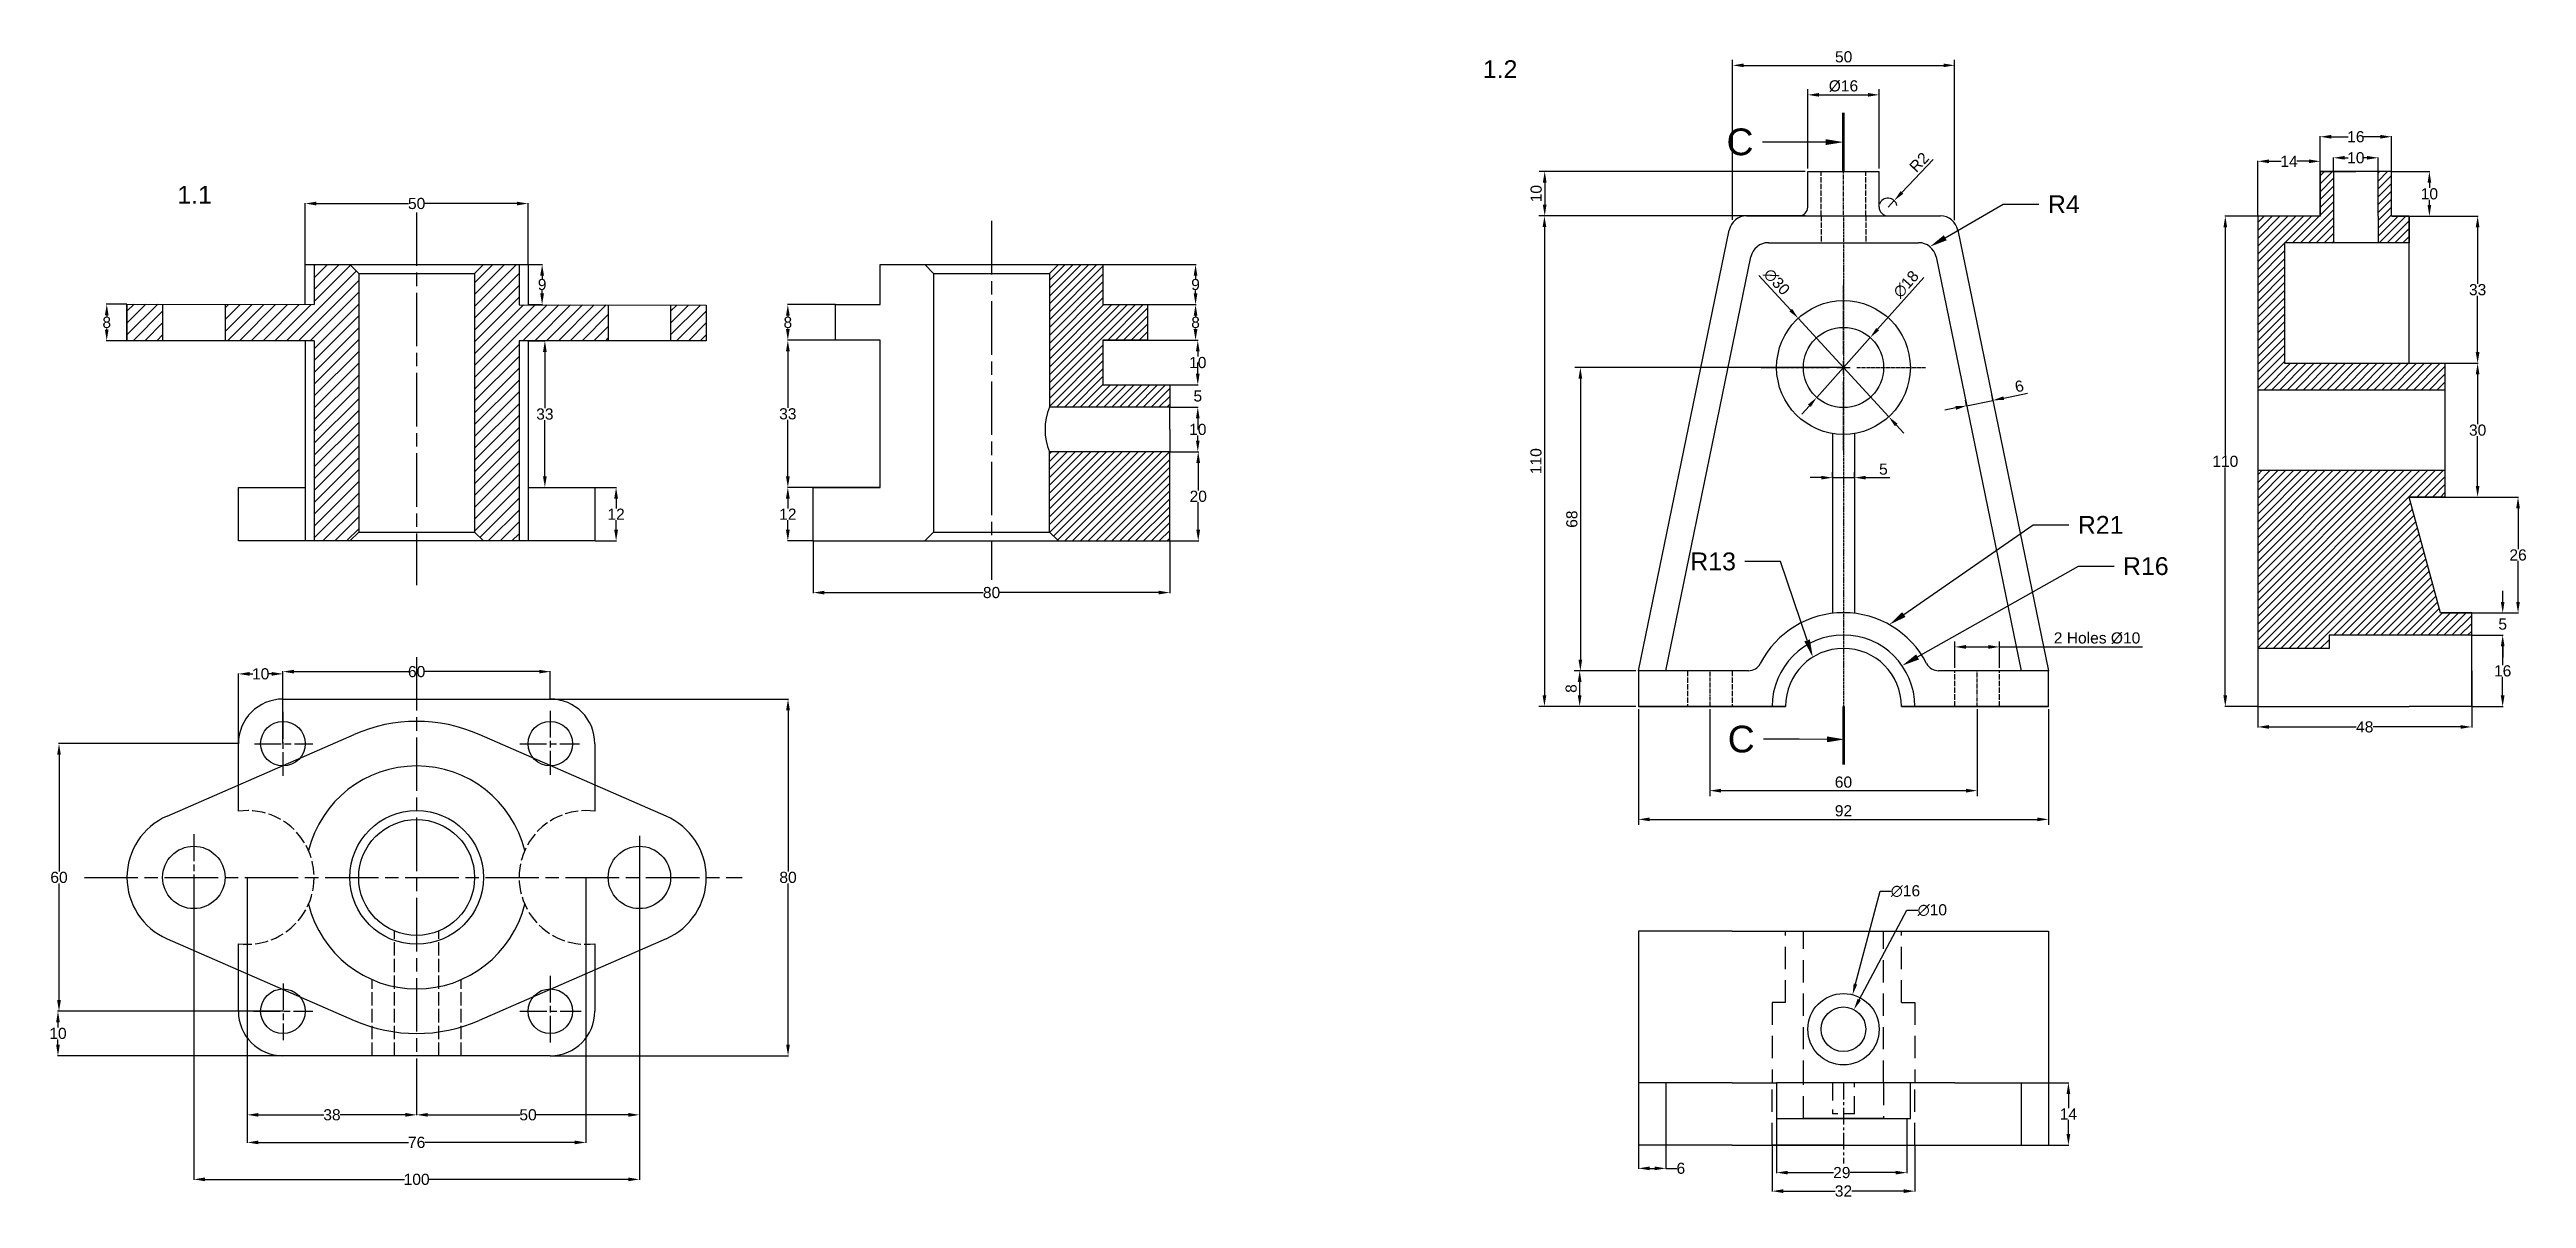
# Model space of a CAD drawing. Header units: inches. Extents: x 40 to 1931, y 42 to 598.
# Drawn here: x 1375 to 1931, y 42 to 299 of the extents above; entities that cross this region are included whole.
import ezdxf
from ezdxf import colors
from ezdxf.entities.mleader import LeaderData, LeaderLine
from ezdxf.math import Vec2, Vec3

# ---------------------------------------------------------------- set-up
doc = ezdxf.new("R2010")
doc.units = ezdxf.units.IN
doc.header["$MEASUREMENT"] = 0
for name, pattern in [('ACAD_ISO02W100', [15, 12, -3]), ('AM_ISO02W050x2', [3.75, 3, -0.75]), ('AM_ISO08W050', [18, 12, -1.5, 3, -1.5]), ('AM_ISO08W050x2', [9, 6, -0.75, 1.5, -0.75]), ('CENTER', [2, 1.25, -0.25, 0.25, -0.25]), ('CENTER2', [1.125, 0.75, -0.125, 0.125, -0.125]), ('HIDDENX2', [0.75, 0.5, -0.25])]:
    doc.linetypes.add(name, pattern=pattern)
doc.styles.get("Standard").update_dxf_attribs({"font": 'arial.ttf'})
doc.dimstyles.new('AM_ANSI', dxfattribs={"dimtxt": 2.5, "dimasz": 2.5, "dimexe": 0.1, "dimexo": 0.05, "dimgap": 0.06, "dimtad": 0, "dimtih": 1, "dimtoh": 1, "dimdec": 0, "dimzin": 7, "dimdsep": 46, "dimtxsty": 'Standard', "dimcen": 0, "dimclrd": 3, "dimclre": 3, "dimclrt": 3, "dimadec": 0, "dimazin": 2, "dimtp": 0.1, "dimtm": 0.1, "dimtfac": 0.71, "dimtdec": 0, "dimtofl": 0, "dimtmove": 0, "dimatfit": 3, "dimfxl": 1, "dimtolj": 1, "dimtzin": 7, "dimlwd": -1, "dimlwe": -1, "dimarcsym": 1})
doc.dimstyles.new('AM_ANSI$3', dxfattribs={"dimtxt": 2.5, "dimasz": 2.5, "dimexe": 0.1, "dimexo": 0.05, "dimgap": 0.06, "dimtad": 0, "dimtih": 1, "dimtoh": 1, "dimdec": 0, "dimzin": 7, "dimdsep": 46, "dimtxsty": 'Standard', "dimcen": 0, "dimclrd": 3, "dimclre": 3, "dimclrt": 3, "dimadec": 0, "dimazin": 2, "dimtp": 0.1, "dimtm": 0.1, "dimtfac": 0.71, "dimtdec": 0, "dimtofl": 0, "dimtmove": 0, "dimatfit": 0, "dimfxl": 1, "dimtolj": 1, "dimtzin": 7, "dimlwd": -1, "dimlwe": -1, "dimarcsym": 1})
doc.dimstyles.new('ISO-25', dxfattribs={"dimtxt": 2.5, "dimasz": 2.5, "dimexe": 1.25, "dimexo": 0.625, "dimtad": 1, "dimtxsty": 'Standard', "dimcen": 2.5, "dimadec": 0, "dimazin": 0, "dimtfac": 1, "dimtmove": 0, "dimatfit": 3, "dimfxl": 1, "dimarcsym": 0})

msp = doc.modelspace()

# ---------------------------------------------------------------- texts
at = {"color": 4}
for s, p in [('1.2', (1697.01161, 292.78692)), ('1.1', (1404.06514, 264.60937))]:
    msp.add_text(s, height=4, dxfattribs=at).set_placement(p)

# ---------------------------------------------------------------- blocks, each defined once
blk = doc.blocks.new('*D56')
at = {"color": 3, "linetype": 'ByBlock', "transparency": 16777216}
for p, q in [((1427.77, 153.56), (1427.77, 159.76)), ((1430.27, 159.66), (1455.92, 159.66)), ((1485.27, 159.66), (1459.62, 159.66)), ((1487.77, 153.56), (1487.77, 159.76))]:
    blk.add_line(p, q, dxfattribs=at)
at = {"color": 3, "transparency": 16777216}
for points in [[(1430.27, 160.08), (1430.27, 159.25), (1427.77, 159.66)], [(1485.27, 160.08), (1485.27, 159.25), (1487.77, 159.66)]]:
    blk.add_solid(points, dxfattribs=at)
at = {"layer": 'Defpoints', "color": 0, "transparency": 16777216}
for p in [(1487.77, 159.66), (1427.77, 153.51), (1487.77, 153.51)]:
    blk.add_point(p, dxfattribs=at)
at = {"color": 3, "transparency": 16777216, "insert": (1457.77, 159.66), "char_height": 2.5, "attachment_point": 5}
blk.add_mtext('\\A1;60', dxfattribs=at)
blk = doc.blocks.new('*D57')
at = {"color": 3, "linetype": 'ByBlock', "transparency": 16777216}
for p, q in [((1432.77, 251.03), (1432.77, 264.75)), ((1435.27, 264.65), (1455.92, 264.65)), ((1480.27, 264.65), (1459.62, 264.65)), ((1482.77, 251.03), (1482.77, 264.75))]:
    blk.add_line(p, q, dxfattribs=at)
at = {"color": 3, "transparency": 16777216}
for points in [[(1435.27, 265.07), (1435.27, 264.23), (1432.77, 264.65)], [(1480.27, 265.07), (1480.27, 264.23), (1482.77, 264.65)]]:
    blk.add_solid(points, dxfattribs=at)
at = {"layer": 'Defpoints', "color": 0, "transparency": 16777216}
for p in [(1432.77, 264.65), (1432.77, 250.98), (1482.77, 250.98)]:
    blk.add_point(p, dxfattribs=at)
at = {"color": 3, "transparency": 16777216, "insert": (1457.77, 264.65), "char_height": 2.5, "attachment_point": 5}
blk.add_mtext('\\A1;50', dxfattribs=at)
blk = doc.blocks.new('*D58')
at = {"color": 3, "linetype": 'ByBlock', "transparency": 16777216}
for p, q in [((1392.72, 242.07), (1388.13, 242.07)), ((1388.23, 239.57), (1388.23, 239.32)), ((1392.72, 233.89), (1388.13, 233.89)), ((1388.23, 236.39), (1388.23, 236.64))]:
    blk.add_line(p, q, dxfattribs=at)
at = {"color": 3, "transparency": 16777216}
for points in [[(1387.81, 239.57), (1388.65, 239.57), (1388.23, 242.07)], [(1387.81, 236.39), (1388.65, 236.39), (1388.23, 233.89)]]:
    blk.add_solid(points, dxfattribs=at)
at = {"layer": 'Defpoints', "color": 0, "transparency": 16777216}
for p in [(1392.77, 242.07), (1388.23, 233.89), (1392.77, 233.89)]:
    blk.add_point(p, dxfattribs=at)
at = {"color": 3, "transparency": 16777216, "insert": (1388.23, 237.98), "char_height": 2.5, "attachment_point": 5}
blk.add_mtext('\\A1;8', dxfattribs=at)
blk = doc.blocks.new('*D59')
at = {"color": 3, "linetype": 'ByBlock', "transparency": 16777216}
for p, q in [((1482.82, 250.98), (1486.03, 250.98)), ((1485.93, 248.48), (1485.93, 247.82)), ((1485.93, 244.48), (1485.93, 245.14)), ((1482.82, 241.98), (1486.03, 241.98))]:
    blk.add_line(p, q, dxfattribs=at)
at = {"color": 3, "transparency": 16777216}
for points in [[(1485.51, 248.48), (1486.35, 248.48), (1485.93, 250.98)], [(1485.51, 244.48), (1486.35, 244.48), (1485.93, 241.98)]]:
    blk.add_solid(points, dxfattribs=at)
at = {"layer": 'Defpoints', "color": 0, "transparency": 16777216}
for p in [(1482.77, 250.98), (1482.77, 241.98), (1485.93, 241.98)]:
    blk.add_point(p, dxfattribs=at)
at = {"color": 3, "transparency": 16777216, "insert": (1485.93, 246.48), "char_height": 2.5, "attachment_point": 5}
blk.add_mtext('\\A1;9', dxfattribs=at)
blk = doc.blocks.new('*D61')
at = {"color": 3, "linetype": 'ByBlock', "transparency": 16777216}
for p, q in [((1482.82, 233.89), (1486.65, 233.89)), ((1486.55, 231.39), (1486.55, 218.77)), ((1486.55, 203.48), (1486.55, 216.1)), ((1482.82, 200.98), (1486.65, 200.98))]:
    blk.add_line(p, q, dxfattribs=at)
at = {"color": 3, "transparency": 16777216}
for points in [[(1486.13, 231.39), (1486.96, 231.39), (1486.55, 233.89)], [(1486.13, 203.48), (1486.96, 203.48), (1486.55, 200.98)]]:
    blk.add_solid(points, dxfattribs=at)
at = {"layer": 'Defpoints', "color": 0, "transparency": 16777216}
for p in [(1482.77, 233.89), (1482.77, 200.98), (1486.55, 200.98)]:
    blk.add_point(p, dxfattribs=at)
at = {"color": 3, "transparency": 16777216, "insert": (1486.55, 217.43), "char_height": 2.5, "attachment_point": 5}
blk.add_mtext('\\A1;33', dxfattribs=at)
blk = doc.blocks.new('*D62')
at = {"color": 3, "linetype": 'ByBlock', "transparency": 16777216}
for p, q in [((1497.82, 200.98), (1502.63, 200.98)), ((1502.53, 198.48), (1502.53, 196.29)), ((1497.82, 188.98), (1502.63, 188.98)), ((1502.53, 191.48), (1502.53, 193.66))]:
    blk.add_line(p, q, dxfattribs=at)
at = {"color": 3, "transparency": 16777216}
for points in [[(1502.12, 198.48), (1502.95, 198.48), (1502.53, 200.98)], [(1502.12, 191.48), (1502.95, 191.48), (1502.53, 188.98)]]:
    blk.add_solid(points, dxfattribs=at)
at = {"layer": 'Defpoints', "color": 0, "transparency": 16777216}
for p in [(1497.77, 200.98), (1497.77, 188.98), (1502.53, 188.98)]:
    blk.add_point(p, dxfattribs=at)
at = {"color": 3, "transparency": 16777216, "insert": (1502.53, 194.98), "char_height": 2.5, "attachment_point": 5}
blk.add_mtext('\\A1;12', dxfattribs=at)
blk = doc.blocks.new('*D63')
at = {"color": 3, "linetype": 'ByBlock', "transparency": 16777216}
for p, q in [((1407.77, 113.46), (1407.77, 45.68)), ((1507.77, 113.46), (1507.77, 45.68)), ((1410.27, 45.78), (1455.07, 45.78)), ((1505.27, 45.78), (1460.47, 45.78))]:
    blk.add_line(p, q, dxfattribs=at)
at = {"color": 3, "transparency": 16777216}
for points in [[(1410.27, 46.2), (1410.27, 45.37), (1407.77, 45.78)], [(1505.27, 46.2), (1505.27, 45.37), (1507.77, 45.78)]]:
    blk.add_solid(points, dxfattribs=at)
at = {"layer": 'Defpoints', "color": 0, "transparency": 16777216}
for p in [(1407.77, 113.51), (1507.77, 113.51), (1507.77, 45.78)]:
    blk.add_point(p, dxfattribs=at)
at = {"color": 3, "transparency": 16777216, "insert": (1457.77, 45.78), "char_height": 2.5, "attachment_point": 5}
blk.add_mtext('\\A1;100', dxfattribs=at)
blk = doc.blocks.new('*D64')
at = {"color": 3, "linetype": 'ByBlock', "transparency": 16777216}
for p, q in [((1419.77, 113.46), (1419.77, 53.97)), ((1495.77, 113.46), (1495.77, 53.97)), ((1422.27, 54.07), (1455.93, 54.07)), ((1493.27, 54.07), (1459.61, 54.07))]:
    blk.add_line(p, q, dxfattribs=at)
at = {"color": 3, "transparency": 16777216}
for points in [[(1422.27, 54.49), (1422.27, 53.66), (1419.77, 54.07)], [(1493.27, 54.49), (1493.27, 53.66), (1495.77, 54.07)]]:
    blk.add_solid(points, dxfattribs=at)
at = {"layer": 'Defpoints', "color": 0, "transparency": 16777216}
for p in [(1419.77, 113.51), (1495.77, 113.51), (1495.77, 54.07)]:
    blk.add_point(p, dxfattribs=at)
at = {"color": 3, "transparency": 16777216, "insert": (1457.77, 54.07), "char_height": 2.5, "attachment_point": 5}
blk.add_mtext('\\A1;76', dxfattribs=at)
blk = doc.blocks.new('*D66')
at = {"color": 3, "linetype": 'ByBlock', "transparency": 16777216}
for p, q in [((1417.72, 143.51), (1377.42, 143.51)), ((1377.52, 141.01), (1377.52, 114.84)), ((1377.52, 86.01), (1377.52, 112.17)), ((1417.72, 83.51), (1377.42, 83.51))]:
    blk.add_line(p, q, dxfattribs=at)
at = {"color": 3, "transparency": 16777216}
for points in [[(1377.1, 141.01), (1377.94, 141.01), (1377.52, 143.51)], [(1377.1, 86.01), (1377.94, 86.01), (1377.52, 83.51)]]:
    blk.add_solid(points, dxfattribs=at)
at = {"layer": 'Defpoints', "color": 0, "transparency": 16777216}
for p in [(1417.77, 143.51), (1377.52, 83.51), (1417.77, 83.51)]:
    blk.add_point(p, dxfattribs=at)
at = {"color": 3, "transparency": 16777216, "insert": (1377.52, 113.51), "char_height": 2.5, "attachment_point": 5}
blk.add_mtext('\\A1;60', dxfattribs=at)
blk = doc.blocks.new('*D67')
at = {"color": 3, "linetype": 'ByBlock', "transparency": 16777216}
for p, q in [((1427.72, 83.51), (1377.19, 83.51)), ((1377.29, 81.01), (1377.29, 79.84)), ((1427.72, 73.51), (1377.19, 73.51)), ((1377.29, 76.01), (1377.29, 77.17))]:
    blk.add_line(p, q, dxfattribs=at)
at = {"color": 3, "transparency": 16777216}
for points in [[(1376.87, 81.01), (1377.71, 81.01), (1377.29, 83.51)], [(1376.87, 76.01), (1377.71, 76.01), (1377.29, 73.51)]]:
    blk.add_solid(points, dxfattribs=at)
at = {"layer": 'Defpoints', "color": 0, "transparency": 16777216}
for p in [(1427.77, 83.51), (1377.29, 73.51), (1427.77, 73.51)]:
    blk.add_point(p, dxfattribs=at)
at = {"color": 3, "transparency": 16777216, "insert": (1377.29, 78.51), "char_height": 2.5, "attachment_point": 5}
blk.add_mtext('\\A1;10', dxfattribs=at)
blk = doc.blocks.new('*D68')
at = {"color": 3, "linetype": 'ByBlock', "transparency": 16777216}
for p, q in [((1487.82, 153.51), (1541.21, 153.51)), ((1541.11, 151.01), (1541.11, 114.84)), ((1541.11, 76.01), (1541.11, 112.17)), ((1487.82, 73.51), (1541.21, 73.51))]:
    blk.add_line(p, q, dxfattribs=at)
at = {"color": 3, "transparency": 16777216}
for points in [[(1540.69, 151.01), (1541.52, 151.01), (1541.11, 153.51)], [(1540.69, 76.01), (1541.52, 76.01), (1541.11, 73.51)]]:
    blk.add_solid(points, dxfattribs=at)
at = {"layer": 'Defpoints', "color": 0, "transparency": 16777216}
for p in [(1487.77, 153.51), (1487.77, 73.51), (1541.11, 73.51)]:
    blk.add_point(p, dxfattribs=at)
at = {"color": 3, "transparency": 16777216, "insert": (1541.11, 113.51), "char_height": 2.5, "attachment_point": 5}
blk.add_mtext('\\A1;80', dxfattribs=at)
blk = doc.blocks.new('*D69')
at = {"color": 3, "linetype": 'ByBlock', "transparency": 16777216}
for p, q in [((1417.77, 143.56), (1417.77, 159.26)), ((1420.27, 159.16), (1421.04, 159.16)), ((1425.27, 159.16), (1424.5, 159.16)), ((1427.77, 143.56), (1427.77, 159.26))]:
    blk.add_line(p, q, dxfattribs=at)
at = {"color": 3, "transparency": 16777216}
for points in [[(1420.27, 159.58), (1420.27, 158.75), (1417.77, 159.16)], [(1425.27, 159.58), (1425.27, 158.75), (1427.77, 159.16)]]:
    blk.add_solid(points, dxfattribs=at)
at = {"layer": 'Defpoints', "color": 0, "transparency": 16777216}
for p in [(1427.77, 159.16), (1417.77, 143.51), (1427.77, 143.51)]:
    blk.add_point(p, dxfattribs=at)
at = {"color": 3, "transparency": 16777216, "insert": (1422.77, 159.16), "char_height": 2.5, "attachment_point": 5}
blk.add_mtext('\\A1;10', dxfattribs=at)
blk = doc.blocks.new('*D70')
at = {"color": 3, "linetype": 'ByBlock', "transparency": 16777216}
for p, q in [((1419.77, 113.46), (1419.77, 60.16)), ((1457.77, 66.76), (1457.77, 60.16)), ((1422.27, 60.26), (1436.92, 60.26)), ((1455.27, 60.26), (1440.62, 60.26))]:
    blk.add_line(p, q, dxfattribs=at)
at = {"color": 3, "transparency": 16777216}
for points in [[(1422.27, 60.68), (1422.27, 59.84), (1419.77, 60.26)], [(1455.27, 60.68), (1455.27, 59.84), (1457.77, 60.26)]]:
    blk.add_solid(points, dxfattribs=at)
at = {"layer": 'Defpoints', "color": 0, "transparency": 16777216}
for p in [(1419.77, 113.51), (1457.77, 66.81), (1457.77, 60.26)]:
    blk.add_point(p, dxfattribs=at)
at = {"color": 3, "transparency": 16777216, "insert": (1438.77, 60.26), "char_height": 2.5, "attachment_point": 5}
blk.add_mtext('\\A1;38', dxfattribs=at)
blk = doc.blocks.new('*D71')
at = {"color": 3, "linetype": 'ByBlock', "transparency": 16777216}
for p, q in [((1457.77, 64.07), (1457.77, 60.16)), ((1460.27, 60.26), (1480.92, 60.26)), ((1505.27, 60.26), (1484.62, 60.26)), ((1507.77, 60.31), (1507.77, 60.36))]:
    blk.add_line(p, q, dxfattribs=at)
at = {"color": 3, "transparency": 16777216}
for points in [[(1460.27, 60.68), (1460.27, 59.84), (1457.77, 60.26)], [(1505.27, 60.68), (1505.27, 59.84), (1507.77, 60.26)]]:
    blk.add_solid(points, dxfattribs=at)
at = {"layer": 'Defpoints', "color": 0, "transparency": 16777216}
for p in [(1457.77, 64.12), (1507.77, 60.26), (1507.77, 60.26)]:
    blk.add_point(p, dxfattribs=at)
at = {"color": 3, "transparency": 16777216, "insert": (1482.77, 60.26), "char_height": 2.5, "attachment_point": 5}
blk.add_mtext('\\A1;50', dxfattribs=at)
blk = doc.blocks.new('*D72')
at = {"color": 3, "linetype": 'ByBlock', "transparency": 16777216}
for p, q in [((1561.73, 233.98), (1540.97, 233.98)), ((1541.07, 231.48), (1541.07, 218.82)), ((1541.07, 203.48), (1541.07, 216.14)), ((1561.73, 200.98), (1540.97, 200.98))]:
    blk.add_line(p, q, dxfattribs=at)
at = {"color": 3, "transparency": 16777216}
for points in [[(1540.65, 231.48), (1541.49, 231.48), (1541.07, 233.98)], [(1540.65, 203.48), (1541.49, 203.48), (1541.07, 200.98)]]:
    blk.add_solid(points, dxfattribs=at)
at = {"layer": 'Defpoints', "color": 0, "transparency": 16777216}
for p in [(1561.78, 233.98), (1541.07, 200.98), (1561.78, 200.98)]:
    blk.add_point(p, dxfattribs=at)
at = {"color": 3, "transparency": 16777216, "insert": (1541.07, 217.48), "char_height": 2.5, "attachment_point": 5}
blk.add_mtext('\\A1;33', dxfattribs=at)
blk = doc.blocks.new('*D73')
at = {"color": 3, "linetype": 'ByBlock', "transparency": 16777216}
for p, q in [((1551.73, 241.98), (1540.97, 241.98)), ((1541.07, 239.48), (1541.07, 239.32)), ((1551.73, 233.98), (1540.97, 233.98)), ((1541.07, 236.48), (1541.07, 236.64))]:
    blk.add_line(p, q, dxfattribs=at)
at = {"color": 3, "transparency": 16777216}
for points in [[(1540.65, 239.48), (1541.49, 239.48), (1541.07, 241.98)], [(1540.65, 236.48), (1541.49, 236.48), (1541.07, 233.98)]]:
    blk.add_solid(points, dxfattribs=at)
at = {"layer": 'Defpoints', "color": 0, "transparency": 16777216}
for p in [(1551.78, 241.98), (1541.07, 233.98), (1551.78, 233.98)]:
    blk.add_point(p, dxfattribs=at)
at = {"color": 3, "transparency": 16777216, "insert": (1541.07, 237.98), "char_height": 2.5, "attachment_point": 5}
blk.add_mtext('\\A1;8', dxfattribs=at)
blk = doc.blocks.new('*D74')
at = {"color": 3, "linetype": 'ByBlock', "transparency": 16777216}
for p, q in [((1546.3, 200.98), (1540.97, 200.98)), ((1541.07, 198.48), (1541.07, 196.29)), ((1546.73, 188.98), (1540.97, 188.98)), ((1541.07, 191.48), (1541.07, 193.66))]:
    blk.add_line(p, q, dxfattribs=at)
at = {"color": 3, "transparency": 16777216}
for points in [[(1540.65, 198.48), (1541.49, 198.48), (1541.07, 200.98)], [(1540.65, 191.48), (1541.49, 191.48), (1541.07, 188.98)]]:
    blk.add_solid(points, dxfattribs=at)
at = {"layer": 'Defpoints', "color": 0, "transparency": 16777216}
for p in [(1546.35, 200.98), (1541.07, 188.98), (1546.78, 188.98)]:
    blk.add_point(p, dxfattribs=at)
at = {"color": 3, "transparency": 16777216, "insert": (1541.07, 194.98), "char_height": 2.5, "attachment_point": 5}
blk.add_mtext('\\A1;12', dxfattribs=at)
blk = doc.blocks.new('*D75')
at = {"color": 3, "linetype": 'ByBlock', "transparency": 16777216}
for p, q in [((1626.83, 218.98), (1633.16, 218.98)), ((1633.06, 216.48), (1633.06, 215.32)), ((1633.06, 211.48), (1633.06, 212.64)), ((1626.83, 208.98), (1633.16, 208.98))]:
    blk.add_line(p, q, dxfattribs=at)
at = {"color": 3, "transparency": 16777216}
for points in [[(1632.64, 216.48), (1633.47, 216.48), (1633.06, 218.98)], [(1632.64, 211.48), (1633.47, 211.48), (1633.06, 208.98)]]:
    blk.add_solid(points, dxfattribs=at)
at = {"layer": 'Defpoints', "color": 0, "transparency": 16777216}
for p in [(1626.78, 218.98), (1626.78, 208.98), (1633.06, 208.98)]:
    blk.add_point(p, dxfattribs=at)
at = {"color": 3, "transparency": 16777216, "insert": (1633.06, 213.98), "char_height": 2.5, "attachment_point": 5}
blk.add_mtext('\\A1;10', dxfattribs=at)
blk = doc.blocks.new('*D76')
at = {"color": 3, "linetype": 'ByBlock', "transparency": 16777216}
for p, q in [((1633.06, 226.48), (1633.06, 228.98)), ((1626.83, 223.98), (1633.16, 223.98)), ((1626.83, 218.98), (1633.16, 218.98)), ((1633.06, 216.48), (1633.06, 213.98))]:
    blk.add_line(p, q, dxfattribs=at)
at = {"color": 3, "transparency": 16777216}
for points in [[(1632.64, 226.48), (1633.47, 226.48), (1633.06, 223.98)], [(1632.64, 216.48), (1633.47, 216.48), (1633.06, 218.98)]]:
    blk.add_solid(points, dxfattribs=at)
at = {"layer": 'Defpoints', "color": 0, "transparency": 16777216}
for p in [(1626.78, 223.98), (1626.78, 218.98), (1633.06, 218.98)]:
    blk.add_point(p, dxfattribs=at)
at = {"color": 3, "transparency": 16777216, "insert": (1633.06, 221.48), "char_height": 2.5, "attachment_point": 5}
blk.add_mtext('\\A1;5', dxfattribs=at)
blk = doc.blocks.new('*D77')
at = {"color": 3, "linetype": 'ByBlock', "transparency": 16777216}
for p, q in [((1611.83, 233.98), (1633.16, 233.98)), ((1633.06, 231.48), (1633.06, 230.32)), ((1611.83, 223.98), (1633.16, 223.98)), ((1633.06, 226.48), (1633.06, 227.64))]:
    blk.add_line(p, q, dxfattribs=at)
at = {"color": 3, "transparency": 16777216}
for points in [[(1632.64, 231.48), (1633.47, 231.48), (1633.06, 233.98)], [(1632.64, 226.48), (1633.47, 226.48), (1633.06, 223.98)]]:
    blk.add_solid(points, dxfattribs=at)
at = {"layer": 'Defpoints', "color": 0, "transparency": 16777216}
for p in [(1611.78, 233.98), (1611.78, 223.98), (1633.06, 223.98)]:
    blk.add_point(p, dxfattribs=at)
at = {"color": 3, "transparency": 16777216, "insert": (1633.06, 228.98), "char_height": 2.5, "attachment_point": 5}
blk.add_mtext('\\A1;10', dxfattribs=at)
blk = doc.blocks.new('*D78')
at = {"color": 3, "linetype": 'ByBlock', "transparency": 16777216}
for p, q in [((1621.83, 241.98), (1632.66, 241.98)), ((1632.56, 239.48), (1632.56, 239.32)), ((1621.83, 233.98), (1632.66, 233.98)), ((1632.56, 236.48), (1632.56, 236.64))]:
    blk.add_line(p, q, dxfattribs=at)
at = {"color": 3, "transparency": 16777216}
for points in [[(1632.14, 239.48), (1632.97, 239.48), (1632.56, 241.98)], [(1632.14, 236.48), (1632.97, 236.48), (1632.56, 233.98)]]:
    blk.add_solid(points, dxfattribs=at)
at = {"layer": 'Defpoints', "color": 0, "transparency": 16777216}
for p in [(1621.78, 241.98), (1621.78, 233.98), (1632.56, 233.98)]:
    blk.add_point(p, dxfattribs=at)
at = {"color": 3, "transparency": 16777216, "insert": (1632.56, 237.98), "char_height": 2.5, "attachment_point": 5}
blk.add_mtext('\\A1;8', dxfattribs=at)
blk = doc.blocks.new('*D79')
at = {"color": 3, "linetype": 'ByBlock', "transparency": 16777216}
for p, q in [((1611.83, 250.98), (1632.66, 250.98)), ((1632.56, 248.48), (1632.56, 247.82)), ((1632.56, 244.48), (1632.56, 245.14)), ((1611.83, 241.98), (1632.66, 241.98))]:
    blk.add_line(p, q, dxfattribs=at)
at = {"color": 3, "transparency": 16777216}
for points in [[(1632.14, 248.48), (1632.97, 248.48), (1632.56, 250.98)], [(1632.14, 244.48), (1632.97, 244.48), (1632.56, 241.98)]]:
    blk.add_solid(points, dxfattribs=at)
at = {"layer": 'Defpoints', "color": 0, "transparency": 16777216}
for p in [(1611.78, 250.98), (1611.78, 241.98), (1632.56, 241.98)]:
    blk.add_point(p, dxfattribs=at)
at = {"color": 3, "transparency": 16777216, "insert": (1632.56, 246.48), "char_height": 2.5, "attachment_point": 5}
blk.add_mtext('\\A1;9', dxfattribs=at)
blk = doc.blocks.new('*D80')
at = {"color": 3, "linetype": 'ByBlock', "transparency": 16777216}
for p, q in [((1626.83, 208.98), (1633.26, 208.98)), ((1633.16, 206.48), (1633.16, 200.32)), ((1633.16, 191.48), (1633.16, 197.64)), ((1626.83, 188.98), (1633.26, 188.98))]:
    blk.add_line(p, q, dxfattribs=at)
at = {"color": 3, "transparency": 16777216}
for points in [[(1632.74, 206.48), (1633.57, 206.48), (1633.16, 208.98)], [(1632.74, 191.48), (1633.57, 191.48), (1633.16, 188.98)]]:
    blk.add_solid(points, dxfattribs=at)
at = {"layer": 'Defpoints', "color": 0, "transparency": 16777216}
for p in [(1626.78, 208.98), (1626.78, 188.98), (1633.16, 188.98)]:
    blk.add_point(p, dxfattribs=at)
at = {"color": 3, "transparency": 16777216, "insert": (1633.16, 198.98), "char_height": 2.5, "attachment_point": 5}
blk.add_mtext('\\A1;20', dxfattribs=at)
blk = doc.blocks.new('*D81')
at = {"color": 3, "linetype": 'ByBlock', "transparency": 16777216}
for p, q in [((1546.78, 188.93), (1546.78, 177.29)), ((1626.78, 188.93), (1626.78, 177.29)), ((1549.28, 177.39), (1584.93, 177.39)), ((1624.28, 177.39), (1588.62, 177.39))]:
    blk.add_line(p, q, dxfattribs=at)
at = {"color": 3, "transparency": 16777216}
for points in [[(1549.28, 177.81), (1549.28, 176.98), (1546.78, 177.39)], [(1624.28, 177.81), (1624.28, 176.98), (1626.78, 177.39)]]:
    blk.add_solid(points, dxfattribs=at)
at = {"layer": 'Defpoints', "color": 0, "transparency": 16777216}
for p in [(1546.78, 188.98), (1626.78, 188.98), (1626.78, 177.39)]:
    blk.add_point(p, dxfattribs=at)
at = {"color": 3, "transparency": 16777216, "insert": (1586.78, 177.39), "char_height": 2.5, "attachment_point": 5}
blk.add_mtext('\\A1;80', dxfattribs=at)
blk = doc.blocks.new('*D82')
at = {"color": 3, "linetype": 'ByBlock', "transparency": 16777216}
for p, q in [((1887.92, 271.87), (1887.92, 275.01)), ((1890.42, 274.91), (1891.19, 274.91)), ((1895.42, 274.91), (1894.65, 274.91)), ((1897.92, 271.87), (1897.92, 275.01))]:
    blk.add_line(p, q, dxfattribs=at)
at = {"color": 3, "transparency": 16777216}
for points in [[(1890.42, 275.33), (1890.42, 274.5), (1887.92, 274.91)], [(1895.42, 275.33), (1895.42, 274.5), (1897.92, 274.91)]]:
    blk.add_solid(points, dxfattribs=at)
at = {"layer": 'Defpoints', "color": 0, "transparency": 16777216}
for p in [(1897.92, 274.91), (1887.92, 271.82), (1897.92, 271.82)]:
    blk.add_point(p, dxfattribs=at)
at = {"color": 3, "transparency": 16777216, "insert": (1892.92, 274.91), "char_height": 2.5, "attachment_point": 5}
blk.add_mtext('\\A1;10', dxfattribs=at)
blk = doc.blocks.new('*D83')
at = {"color": 3, "linetype": 'ByBlock', "transparency": 16777216}
for p, q in [((1884.92, 271.87), (1884.92, 279.73)), ((1887.42, 279.63), (1891.19, 279.63)), ((1898.42, 279.63), (1894.65, 279.63)), ((1900.92, 271.87), (1900.92, 279.73))]:
    blk.add_line(p, q, dxfattribs=at)
at = {"color": 3, "transparency": 16777216}
for points in [[(1887.42, 280.05), (1887.42, 279.21), (1884.92, 279.63)], [(1898.42, 280.05), (1898.42, 279.21), (1900.92, 279.63)]]:
    blk.add_solid(points, dxfattribs=at)
at = {"layer": 'Defpoints', "color": 0, "transparency": 16777216}
for p in [(1900.92, 279.63), (1884.92, 271.82), (1900.92, 271.82)]:
    blk.add_point(p, dxfattribs=at)
at = {"color": 3, "transparency": 16777216, "insert": (1892.92, 279.63), "char_height": 2.5, "attachment_point": 5}
blk.add_mtext('\\A1;16', dxfattribs=at)
blk = doc.blocks.new('*D84')
at = {"color": 3, "linetype": 'ByBlock', "transparency": 16777216}
for p, q in [((1870.92, 261.87), (1870.92, 274.22)), ((1873.42, 274.12), (1876.19, 274.12)), ((1882.42, 274.12), (1879.65, 274.12)), ((1884.92, 261.87), (1884.92, 274.22))]:
    blk.add_line(p, q, dxfattribs=at)
at = {"color": 3, "transparency": 16777216}
for points in [[(1873.42, 274.54), (1873.42, 273.71), (1870.92, 274.12)], [(1882.42, 274.54), (1882.42, 273.71), (1884.92, 274.12)]]:
    blk.add_solid(points, dxfattribs=at)
at = {"layer": 'Defpoints', "color": 0, "transparency": 16777216}
for p in [(1884.92, 274.12), (1870.92, 261.82), (1884.92, 261.82)]:
    blk.add_point(p, dxfattribs=at)
at = {"color": 3, "transparency": 16777216, "insert": (1877.92, 274.12), "char_height": 2.5, "attachment_point": 5}
blk.add_mtext('\\A1;14', dxfattribs=at)
blk = doc.blocks.new('*D85')
at = {"color": 3, "linetype": 'ByBlock', "transparency": 16777216}
for p, q in [((1900.97, 271.82), (1909.53, 271.82)), ((1909.43, 269.32), (1909.43, 268.15)), ((1900.97, 261.82), (1909.53, 261.82)), ((1909.43, 264.32), (1909.43, 265.48))]:
    blk.add_line(p, q, dxfattribs=at)
at = {"color": 3, "transparency": 16777216}
for points in [[(1909.01, 269.32), (1909.84, 269.32), (1909.43, 271.82)], [(1909.01, 264.32), (1909.84, 264.32), (1909.43, 261.82)]]:
    blk.add_solid(points, dxfattribs=at)
at = {"layer": 'Defpoints', "color": 0, "transparency": 16777216}
for p in [(1900.92, 271.82), (1900.92, 261.82), (1909.43, 261.82)]:
    blk.add_point(p, dxfattribs=at)
at = {"color": 3, "transparency": 16777216, "insert": (1909.43, 266.82), "char_height": 2.5, "attachment_point": 5}
blk.add_mtext('\\A1;10', dxfattribs=at)
blk = doc.blocks.new('*D86')
at = {"color": 3, "linetype": 'ByBlock', "transparency": 16777216}
for p, q in [((1870.87, 261.82), (1863.53, 261.82)), ((1863.63, 259.32), (1863.63, 208.15)), ((1863.63, 154.32), (1863.63, 205.48)), ((1870.87, 151.82), (1863.53, 151.82))]:
    blk.add_line(p, q, dxfattribs=at)
at = {"color": 3, "transparency": 16777216}
for points in [[(1863.21, 259.32), (1864.05, 259.32), (1863.63, 261.82)], [(1863.21, 154.32), (1864.05, 154.32), (1863.63, 151.82)]]:
    blk.add_solid(points, dxfattribs=at)
at = {"layer": 'Defpoints', "color": 0, "transparency": 16777216}
for p in [(1870.92, 261.82), (1863.63, 151.82), (1870.92, 151.82)]:
    blk.add_point(p, dxfattribs=at)
at = {"color": 3, "transparency": 16777216, "insert": (1863.63, 206.82), "char_height": 2.5, "attachment_point": 5}
blk.add_mtext('\\A1;110', dxfattribs=at)
blk = doc.blocks.new('*D87')
at = {"color": 3, "linetype": 'ByBlock', "transparency": 16777216}
for p, q in [((1904.97, 261.82), (1920.35, 261.82)), ((1920.25, 259.32), (1920.25, 246.65)), ((1920.25, 231.32), (1920.25, 243.98)), ((1904.97, 228.82), (1920.35, 228.82))]:
    blk.add_line(p, q, dxfattribs=at)
at = {"color": 3, "transparency": 16777216}
for points in [[(1919.83, 259.32), (1920.66, 259.32), (1920.25, 261.82)], [(1919.83, 231.32), (1920.66, 231.32), (1920.25, 228.82)]]:
    blk.add_solid(points, dxfattribs=at)
at = {"layer": 'Defpoints', "color": 0, "transparency": 16777216}
for p in [(1904.92, 261.82), (1904.92, 228.82), (1920.25, 228.82)]:
    blk.add_point(p, dxfattribs=at)
at = {"color": 3, "transparency": 16777216, "insert": (1920.25, 245.32), "char_height": 2.5, "attachment_point": 5}
blk.add_mtext('\\A1;33', dxfattribs=at)
blk = doc.blocks.new('*D88')
at = {"color": 3, "linetype": 'ByBlock', "transparency": 16777216}
for p, q in [((1912.97, 228.82), (1920.35, 228.82)), ((1920.25, 226.32), (1920.25, 215.15)), ((1920.25, 201.32), (1920.25, 212.48)), ((1912.97, 198.82), (1920.35, 198.82))]:
    blk.add_line(p, q, dxfattribs=at)
at = {"color": 3, "transparency": 16777216}
for points in [[(1919.83, 226.32), (1920.66, 226.32), (1920.25, 228.82)], [(1919.83, 201.32), (1920.66, 201.32), (1920.25, 198.82)]]:
    blk.add_solid(points, dxfattribs=at)
at = {"layer": 'Defpoints', "color": 0, "transparency": 16777216}
for p in [(1912.92, 228.82), (1912.92, 198.82), (1920.25, 198.82)]:
    blk.add_point(p, dxfattribs=at)
at = {"color": 3, "transparency": 16777216, "insert": (1920.25, 213.82), "char_height": 2.5, "attachment_point": 5}
blk.add_mtext('\\A1;30', dxfattribs=at)
blk = doc.blocks.new('*D89')
at = {"color": 3, "linetype": 'ByBlock', "transparency": 16777216}
for p, q in [((1904.97, 198.82), (1929.42, 198.82)), ((1929.32, 196.32), (1929.32, 187.15)), ((1929.32, 175.32), (1929.32, 184.48)), ((1911.97, 172.82), (1929.42, 172.82))]:
    blk.add_line(p, q, dxfattribs=at)
at = {"color": 3, "transparency": 16777216}
for points in [[(1928.9, 196.32), (1929.73, 196.32), (1929.32, 198.82)], [(1928.9, 175.32), (1929.73, 175.32), (1929.32, 172.82)]]:
    blk.add_solid(points, dxfattribs=at)
at = {"layer": 'Defpoints', "color": 0, "transparency": 16777216}
for p in [(1904.92, 198.82), (1911.92, 172.82), (1929.32, 172.82)]:
    blk.add_point(p, dxfattribs=at)
at = {"color": 3, "transparency": 16777216, "insert": (1929.32, 185.82), "char_height": 2.5, "attachment_point": 5}
blk.add_mtext('\\A1;26', dxfattribs=at)
blk = doc.blocks.new('*D90')
at = {"color": 3, "linetype": 'ByBlock', "transparency": 16777216}
for p, q in [((1870.92, 151.77), (1870.92, 147.16)), ((1918.92, 151.77), (1918.92, 147.16)), ((1873.42, 147.26), (1893.02, 147.26)), ((1916.42, 147.26), (1896.82, 147.26))]:
    blk.add_line(p, q, dxfattribs=at)
at = {"color": 3, "transparency": 16777216}
for points in [[(1873.42, 147.68), (1873.42, 146.85), (1870.92, 147.26)], [(1916.42, 147.68), (1916.42, 146.85), (1918.92, 147.26)]]:
    blk.add_solid(points, dxfattribs=at)
at = {"layer": 'Defpoints', "color": 0, "transparency": 16777216}
for p in [(1870.92, 151.82), (1918.92, 151.82), (1918.92, 147.26)]:
    blk.add_point(p, dxfattribs=at)
at = {"color": 3, "transparency": 16777216, "insert": (1894.92, 147.26), "char_height": 2.5, "attachment_point": 5}
blk.add_mtext('\\A1;48', dxfattribs=at)
blk = doc.blocks.new('*D91')
at = {"color": 3, "linetype": 'ByBlock', "transparency": 16777216}
for p, q in [((1918.97, 172.82), (1925.98, 172.82)), ((1925.88, 175.32), (1925.88, 177.82)), ((1918.97, 167.82), (1925.98, 167.82)), ((1925.88, 165.32), (1925.88, 162.82))]:
    blk.add_line(p, q, dxfattribs=at)
at = {"color": 3, "transparency": 16777216}
for points in [[(1925.46, 175.32), (1926.29, 175.32), (1925.88, 172.82)], [(1925.46, 165.32), (1926.29, 165.32), (1925.88, 167.82)]]:
    blk.add_solid(points, dxfattribs=at)
at = {"layer": 'Defpoints', "color": 0, "transparency": 16777216}
for p in [(1918.92, 172.82), (1918.92, 167.82), (1925.88, 167.82)]:
    blk.add_point(p, dxfattribs=at)
at = {"color": 3, "transparency": 16777216, "insert": (1925.88, 170.32), "char_height": 2.5, "attachment_point": 5}
blk.add_mtext('\\A1;5', dxfattribs=at)
blk = doc.blocks.new('*D92')
at = {"color": 3, "linetype": 'ByBlock', "transparency": 16777216}
for p, q in [((1918.97, 167.82), (1925.97, 167.82)), ((1925.87, 165.32), (1925.87, 161.15)), ((1925.87, 154.32), (1925.87, 158.48)), ((1918.97, 151.82), (1925.97, 151.82))]:
    blk.add_line(p, q, dxfattribs=at)
at = {"color": 3, "transparency": 16777216}
for points in [[(1925.45, 165.32), (1926.29, 165.32), (1925.87, 167.82)], [(1925.45, 154.32), (1926.29, 154.32), (1925.87, 151.82)]]:
    blk.add_solid(points, dxfattribs=at)
at = {"layer": 'Defpoints', "color": 0, "transparency": 16777216}
for p in [(1918.92, 167.82), (1918.92, 151.82), (1925.87, 151.82)]:
    blk.add_point(p, dxfattribs=at)
at = {"color": 3, "transparency": 16777216, "insert": (1925.87, 159.82), "char_height": 2.5, "attachment_point": 5}
blk.add_mtext('\\A1;16', dxfattribs=at)
blk = doc.blocks.new('*D95')
at = {"color": 3, "linetype": 'ByBlock', "transparency": 16777216}
for p, q in [((1731.95, 53.41), (1731.95, 48.16)), ((1738.08, 53.41), (1738.08, 48.16)), ((1734.45, 48.26), (1735.58, 48.26)), ((1738.08, 48.26), (1740.58, 48.26))]:
    blk.add_line(p, q, dxfattribs=at)
at = {"color": 3, "transparency": 16777216}
for points in [[(1734.45, 48.67), (1734.45, 47.84), (1731.95, 48.26)], [(1735.58, 48.67), (1735.58, 47.84), (1738.08, 48.26)]]:
    blk.add_solid(points, dxfattribs=at)
at = {"layer": 'Defpoints', "color": 0, "transparency": 16777216}
for p in [(1731.95, 53.46), (1738.08, 53.46), (1738.08, 48.26)]:
    blk.add_point(p, dxfattribs=at)
at = {"color": 3, "transparency": 16777216, "insert": (1741.46, 48.26), "char_height": 2.5, "attachment_point": 5}
blk.add_mtext('\\A1;6', dxfattribs=at)
blk = doc.blocks.new('*D97')
at = {"color": 3, "linetype": 'ByBlock', "transparency": 16777216}
for p, q in [((1824, 67.46), (1828.52, 67.46)), ((1828.42, 64.96), (1828.42, 61.77)), ((1828.42, 55.96), (1828.42, 59.14)), ((1824, 53.46), (1828.52, 53.46))]:
    blk.add_line(p, q, dxfattribs=at)
at = {"color": 3, "transparency": 16777216}
for points in [[(1828.01, 64.96), (1828.84, 64.96), (1828.42, 67.46)], [(1828.01, 55.96), (1828.84, 55.96), (1828.42, 53.46)]]:
    blk.add_solid(points, dxfattribs=at)
at = {"layer": 'Defpoints', "color": 0, "transparency": 16777216}
for p in [(1823.95, 67.46), (1823.95, 53.46), (1828.42, 53.46)]:
    blk.add_point(p, dxfattribs=at)
at = {"color": 3, "transparency": 16777216, "insert": (1828.42, 60.46), "char_height": 2.5, "attachment_point": 5}
blk.add_mtext('\\A1;14', dxfattribs=at)
blk = doc.blocks.new('*D98')
at = {"color": 3, "linetype": 'ByBlock', "transparency": 16777216}
for p, q in [((1761.95, 53.41), (1761.95, 43.05)), ((1793.95, 53.41), (1793.95, 43.05)), ((1764.45, 43.15), (1776.12, 43.15)), ((1791.45, 43.15), (1779.79, 43.15))]:
    blk.add_line(p, q, dxfattribs=at)
at = {"color": 3, "transparency": 16777216}
for points in [[(1764.45, 43.57), (1764.45, 42.73), (1761.95, 43.15)], [(1791.45, 43.57), (1791.45, 42.73), (1793.95, 43.15)]]:
    blk.add_solid(points, dxfattribs=at)
at = {"layer": 'Defpoints', "color": 0, "transparency": 16777216}
for p in [(1761.95, 53.46), (1793.95, 53.46), (1793.95, 43.15)]:
    blk.add_point(p, dxfattribs=at)
at = {"color": 3, "transparency": 16777216, "insert": (1777.95, 43.15), "char_height": 2.5, "attachment_point": 5}
blk.add_mtext('\\A1;32', dxfattribs=at)
blk = doc.blocks.new('*D99')
at = {"color": 3, "linetype": 'ByBlock', "transparency": 16777216}
for p, q in [((1762.95, 59.41), (1762.95, 47.2)), ((1792.18, 59.41), (1792.18, 47.2)), ((1765.45, 47.3), (1775.69, 47.3)), ((1789.68, 47.3), (1779.44, 47.3))]:
    blk.add_line(p, q, dxfattribs=at)
at = {"color": 3, "transparency": 16777216}
for points in [[(1765.45, 47.71), (1765.45, 46.88), (1762.95, 47.3)], [(1789.68, 47.71), (1789.68, 46.88), (1792.18, 47.3)]]:
    blk.add_solid(points, dxfattribs=at)
at = {"layer": 'Defpoints', "color": 0, "transparency": 16777216}
for p in [(1762.95, 59.46), (1792.18, 59.46), (1792.18, 47.3)]:
    blk.add_point(p, dxfattribs=at)
at = {"color": 3, "transparency": 16777216, "insert": (1777.57, 47.3), "char_height": 2.5, "attachment_point": 5}
blk.add_mtext('\\A1;29', dxfattribs=at)
blk = doc.blocks.new('*U197')
at = {"color": 0, "linetype": 'CENTER2', "transparency": 16777216}
for p, q in [((0, 3), (0, 18.5)), ((-18.5, 0), (-3, 0)), ((3, 0), (18.5, 0)), ((0, -18.5), (0, -3))]:
    blk.add_line(p, q, dxfattribs=at)
at = {"color": 0, "linetype": 'Continuous', "transparency": 16777216}
for p, q in [((-1.5, 0), (1.5, 0)), ((0, -1.5), (0, 1.5))]:
    blk.add_line(p, q, dxfattribs=at)
blk = doc.blocks.new('*D204')
at = {"color": 0, "lineweight": -2, "transparency": 16777216}
for p, q in [((1731.95, 151.25), (1731.95, 125.28)), ((1823.95, 151.25), (1823.95, 125.28)), ((1734.45, 126.53), (1821.45, 126.53))]:
    blk.add_line(p, q, dxfattribs=at)
at = {"color": 0, "transparency": 16777216}
for points in [[(1734.45, 126.95), (1734.45, 126.12), (1731.95, 126.53)], [(1821.45, 126.95), (1821.45, 126.12), (1823.95, 126.53)]]:
    blk.add_solid(points, dxfattribs=at)
at = {"layer": 'Defpoints', "color": 0, "transparency": 16777216}
for p in [(1731.95, 151.87), (1823.95, 151.87), (1823.95, 126.53)]:
    blk.add_point(p, dxfattribs=at)
at = {"color": 0, "transparency": 16777216, "insert": (1777.95, 128.44), "char_height": 2.5, "attachment_point": 5}
blk.add_mtext('92', dxfattribs=at)
blk = doc.blocks.new('*D205')
at = {"color": 0, "lineweight": -2, "transparency": 16777216}
for p, q in [((1747.95, 151.25), (1747.95, 131.72)), ((1807.95, 151.25), (1807.95, 131.72)), ((1750.45, 132.97), (1805.45, 132.97))]:
    blk.add_line(p, q, dxfattribs=at)
at = {"color": 0, "transparency": 16777216}
for points in [[(1750.45, 133.39), (1750.45, 132.55), (1747.95, 132.97)], [(1805.45, 133.39), (1805.45, 132.55), (1807.95, 132.97)]]:
    blk.add_solid(points, dxfattribs=at)
at = {"layer": 'Defpoints', "color": 0, "transparency": 16777216}
for p in [(1747.95, 151.87), (1807.95, 151.87), (1807.95, 132.97)]:
    blk.add_point(p, dxfattribs=at)
at = {"color": 0, "transparency": 16777216, "insert": (1777.95, 134.87), "char_height": 2.5, "attachment_point": 5}
blk.add_mtext('60', dxfattribs=at)
blk = doc.blocks.new('*D206')
at = {"color": 0, "lineweight": -2, "transparency": 16777216}
for p, q in [((1769.33, 271.87), (1709.66, 271.87)), ((1710.91, 269.37), (1710.91, 264.37)), ((1769.33, 261.87), (1709.66, 261.87))]:
    blk.add_line(p, q, dxfattribs=at)
at = {"color": 0, "transparency": 16777216}
for points in [[(1710.49, 269.37), (1711.32, 269.37), (1710.91, 271.87)], [(1710.49, 264.37), (1711.32, 264.37), (1710.91, 261.87)]]:
    blk.add_solid(points, dxfattribs=at)
at = {"layer": 'Defpoints', "color": 0, "transparency": 16777216}
for p in [(1769.95, 271.87), (1710.91, 261.87), (1769.95, 261.87)]:
    blk.add_point(p, dxfattribs=at)
at = {"color": 0, "transparency": 16777216, "insert": (1709, 266.87), "char_height": 2.5, "attachment_point": 5, "rotation": 90}
blk.add_mtext('10', dxfattribs=at)
blk = doc.blocks.new('*D207')
at = {"color": 0, "lineweight": -2, "transparency": 16777216}
for p, q in [((1755.59, 261.87), (1709.6, 261.87)), ((1710.85, 259.37), (1710.85, 154.37)), ((1731.33, 151.87), (1709.6, 151.87))]:
    blk.add_line(p, q, dxfattribs=at)
at = {"color": 0, "transparency": 16777216}
for points in [[(1710.44, 259.37), (1711.27, 259.37), (1710.85, 261.87)], [(1710.44, 154.37), (1711.27, 154.37), (1710.85, 151.87)]]:
    blk.add_solid(points, dxfattribs=at)
at = {"layer": 'Defpoints', "color": 0, "transparency": 16777216}
for p in [(1756.21, 261.87), (1710.85, 151.87), (1731.95, 151.87)]:
    blk.add_point(p, dxfattribs=at)
at = {"color": 0, "transparency": 16777216, "insert": (1708.95, 206.87), "char_height": 2.5, "attachment_point": 5, "rotation": 90}
blk.add_mtext('110', dxfattribs=at)
blk = doc.blocks.new('*D208')
at = {"color": 0, "lineweight": -2, "transparency": 16777216}
for p, q in [((1777.33, 227.87), (1717.66, 227.87)), ((1718.91, 225.37), (1718.91, 162.37)), ((1731.33, 159.87), (1717.66, 159.87))]:
    blk.add_line(p, q, dxfattribs=at)
at = {"color": 0, "transparency": 16777216}
for points in [[(1718.49, 225.37), (1719.32, 225.37), (1718.91, 227.87)], [(1718.49, 162.37), (1719.32, 162.37), (1718.91, 159.87)]]:
    blk.add_solid(points, dxfattribs=at)
at = {"layer": 'Defpoints', "color": 0, "transparency": 16777216}
for p in [(1777.95, 227.87), (1718.91, 159.87), (1731.95, 159.87)]:
    blk.add_point(p, dxfattribs=at)
at = {"color": 0, "transparency": 16777216, "insert": (1717.01, 193.87), "char_height": 2.5, "attachment_point": 5, "rotation": 90}
blk.add_mtext('68', dxfattribs=at)
blk = doc.blocks.new('*D199')
at = {"color": 0, "lineweight": -2, "transparency": 16777216}
for p, q in [((1731.33, 159.87), (1717.5, 159.87)), ((1718.75, 157.37), (1718.75, 154.37)), ((1731.33, 151.87), (1717.5, 151.87))]:
    blk.add_line(p, q, dxfattribs=at)
at = {"color": 0, "transparency": 16777216}
for points in [[(1718.33, 157.37), (1719.17, 157.37), (1718.75, 159.87)], [(1718.33, 154.37), (1719.17, 154.37), (1718.75, 151.87)]]:
    blk.add_solid(points, dxfattribs=at)
at = {"layer": 'Defpoints', "color": 0, "transparency": 16777216}
for p in [(1731.95, 159.87), (1718.75, 151.87), (1731.95, 151.87)]:
    blk.add_point(p, dxfattribs=at)
at = {"color": 0, "transparency": 16777216, "insert": (1716.85, 155.87), "char_height": 2.5, "attachment_point": 5, "rotation": 90}
blk.add_mtext('8', dxfattribs=at)
blk = doc.blocks.new('*D209')
at = {"color": 0, "lineweight": -2, "transparency": 16777216}
for p, q in [((1758.97, 248.53), (1766.11, 240.76)), ((1788.1, 216.83), (1767.8, 238.92)), ((1789.79, 214.99), (1791.49, 213.15))]:
    blk.add_line(p, q, dxfattribs=at)
at = {"color": 0, "transparency": 16777216}
for points in [[(1766.42, 241.04), (1765.8, 240.48), (1767.8, 238.92)], [(1790.1, 215.27), (1789.49, 214.71), (1788.1, 216.83)]]:
    blk.add_solid(points, dxfattribs=at)
at = {"layer": 'Defpoints', "color": 0, "transparency": 16777216}
for p in [(1767.8, 238.92), (1788.1, 216.83)]:
    blk.add_point(p, dxfattribs=at)
at = {"color": 0, "transparency": 16777216, "insert": (1762.97, 247.09), "char_height": 2.5, "attachment_point": 5, "rotation": 312.5849}
blk.add_mtext('∅30', dxfattribs=at)
blk = doc.blocks.new('*D210')
at = {"color": 0, "lineweight": -2, "transparency": 16777216}
for p, q in [((1795.99, 248.07), (1785.61, 236.45)), ((1771.96, 221.16), (1783.95, 234.59)), ((1770.29, 219.3), (1768.63, 217.43))]:
    blk.add_line(p, q, dxfattribs=at)
at = {"color": 0, "transparency": 16777216}
for points in [[(1785.3, 236.73), (1785.92, 236.17), (1783.95, 234.59)], [(1769.98, 219.58), (1770.6, 219.02), (1771.96, 221.16)]]:
    blk.add_solid(points, dxfattribs=at)
at = {"layer": 'Defpoints', "color": 0, "transparency": 16777216}
for p in [(1783.95, 234.59), (1771.96, 221.16)]:
    blk.add_point(p, dxfattribs=at)
at = {"color": 0, "transparency": 16777216, "insert": (1792, 246.56), "char_height": 2.5, "attachment_point": 5, "rotation": 48.2255}
blk.add_mtext('∅18', dxfattribs=at)
blk = doc.blocks.new('*D200')
at = {"color": 0, "lineweight": -2, "transparency": 16777216}
for p, q in [((1753.08, 260.99), (1753.08, 296.9)), ((1755.58, 295.65), (1800.4, 295.65)), ((1802.9, 260.89), (1802.9, 296.9))]:
    blk.add_line(p, q, dxfattribs=at)
at = {"color": 0, "transparency": 16777216}
for points in [[(1755.58, 296.06), (1755.58, 295.23), (1753.08, 295.65)], [(1800.4, 296.06), (1800.4, 295.23), (1802.9, 295.65)]]:
    blk.add_solid(points, dxfattribs=at)
at = {"layer": 'Defpoints', "color": 0, "transparency": 16777216}
for p in [(1802.9, 295.65), (1753.08, 260.36), (1802.9, 260.26)]:
    blk.add_point(p, dxfattribs=at)
at = {"color": 0, "transparency": 16777216, "insert": (1777.99, 297.55), "char_height": 2.5, "attachment_point": 5}
blk.add_mtext('50', dxfattribs=at)
blk = doc.blocks.new('*D211')
at = {"color": 0, "lineweight": -2, "transparency": 16777216}
for p, q in [((1769.95, 272.5), (1769.95, 290.28)), ((1772.45, 289.03), (1783.45, 289.03)), ((1785.95, 272.5), (1785.95, 290.28))]:
    blk.add_line(p, q, dxfattribs=at)
at = {"color": 0, "transparency": 16777216}
for points in [[(1772.45, 289.45), (1772.45, 288.62), (1769.95, 289.03)], [(1783.45, 289.45), (1783.45, 288.62), (1785.95, 289.03)]]:
    blk.add_solid(points, dxfattribs=at)
at = {"layer": 'Defpoints', "color": 0, "transparency": 16777216}
for p in [(1785.95, 289.03), (1769.95, 271.87), (1785.95, 271.87)]:
    blk.add_point(p, dxfattribs=at)
at = {"color": 0, "transparency": 16777216, "insert": (1777.95, 291), "char_height": 2.5, "attachment_point": 5}
blk.add_mtext('%%C16', dxfattribs=at)
blk = doc.blocks.new('*D212')
at = {"color": 0, "lineweight": -2, "transparency": 16777216}
for p, q in [((1798.1, 274.53), (1791.06, 267.13)), ((1787.95, 263.87), (1789.33, 265.32))]:
    blk.add_line(p, q, dxfattribs=at)
blk.add_arc((1787.95, 263.87), 2, 10.5657, 162.0951, dxfattribs=at)
at = {"color": 0, "transparency": 16777216}
blk.add_solid([(1790.76, 267.42), (1791.36, 266.84), (1789.33, 265.32)], dxfattribs=at)
at = {"layer": 'Defpoints', "color": 0, "transparency": 16777216}
for p in [(1787.95, 263.87), (1789.33, 265.32)]:
    blk.add_point(p, dxfattribs=at)
at = {"color": 0, "transparency": 16777216, "insert": (1794.93, 273.92), "char_height": 2.5, "attachment_point": 5, "rotation": 46.3756}
blk.add_mtext('R2', dxfattribs=at)
blk = doc.blocks.new('*D201')
at = {"color": 0, "lineweight": -2, "transparency": 16777216}
for p, q in [((1803.14, 218.8), (1800.69, 218.29)), ((1805.58, 219.36), (1805.34, 220.53)), ((1805.59, 219.3), (1811.47, 220.51)), ((1811.46, 220.57), (1811.22, 221.74)), ((1813.92, 221.02), (1819.21, 222.11))]:
    blk.add_line(p, q, dxfattribs=at)
at = {"color": 0, "transparency": 16777216}
for points in [[(1803.06, 219.21), (1803.23, 218.39), (1805.59, 219.3)], [(1813.83, 221.42), (1814, 220.61), (1811.47, 220.51)]]:
    blk.add_solid(points, dxfattribs=at)
at = {"layer": 'Defpoints', "color": 0, "transparency": 16777216}
for p in [(1805.71, 218.75), (1811.47, 220.51), (1811.58, 219.96)]:
    blk.add_point(p, dxfattribs=at)
at = {"color": 0, "transparency": 16777216, "insert": (1817.4, 223.67), "char_height": 2.5, "attachment_point": 5, "rotation": 11.6336}
blk.add_mtext('6', dxfattribs=at)
blk = doc.blocks.new('*D202')
at = {"color": 0, "lineweight": -2, "transparency": 16777216}
for p, q in [((1772.95, 203.17), (1770.45, 203.17)), ((1775.45, 203.09), (1775.45, 204.42)), ((1775.45, 203.17), (1780.45, 203.17)), ((1780.45, 203.09), (1780.45, 204.42)), ((1782.95, 203.17), (1788.36, 203.17))]:
    blk.add_line(p, q, dxfattribs=at)
at = {"color": 0, "transparency": 16777216}
for points in [[(1772.95, 203.59), (1772.95, 202.76), (1775.45, 203.17)], [(1782.95, 203.59), (1782.95, 202.76), (1780.45, 203.17)]]:
    blk.add_solid(points, dxfattribs=at)
at = {"layer": 'Defpoints', "color": 0, "transparency": 16777216}
for p in [(1775.45, 202.46), (1780.45, 203.17), (1780.45, 202.46)]:
    blk.add_point(p, dxfattribs=at)
at = {"color": 0, "transparency": 16777216, "insert": (1786.91, 205.07), "char_height": 2.5, "attachment_point": 5}
blk.add_mtext('5', dxfattribs=at)
blk = doc.blocks.new('*D203')
at = {"color": 0, "lineweight": -2, "transparency": 16777216}
for p, q in [((1802.95, 160.5), (1802.95, 166.46)), ((1805.45, 165.21), (1810.45, 165.21)), ((1812.95, 160.5), (1812.95, 166.46)), ((1812.95, 165.21), (1845.04, 165.21))]:
    blk.add_line(p, q, dxfattribs=at)
at = {"color": 0, "transparency": 16777216}
for points in [[(1805.45, 165.63), (1805.45, 164.79), (1802.95, 165.21)], [(1810.45, 165.63), (1810.45, 164.79), (1812.95, 165.21)]]:
    blk.add_solid(points, dxfattribs=at)
at = {"layer": 'Defpoints', "color": 0, "transparency": 16777216}
for p in [(1812.95, 165.21), (1802.95, 159.87), (1812.95, 159.87)]:
    blk.add_point(p, dxfattribs=at)
at = {"color": 0, "transparency": 16777216, "insert": (1834.85, 167.18), "char_height": 2.5, "attachment_point": 5}
blk.add_mtext('2 Holes %%C10', dxfattribs=at)
blk = doc.blocks.new('*D221')
at = {"color": 3, "linetype": 'ByBlock', "transparency": 16777216}
for p, q in [((1780.64, 89.61), (1786.15, 110.43)), ((1786.15, 110.43), (1788.65, 110.43))]:
    blk.add_line(p, q, dxfattribs=at)
at = {"color": 3, "transparency": 16777216}
blk.add_solid([(1780.23, 89.71), (1781.04, 89.5), (1780, 87.19)], dxfattribs=at)
at = {"layer": 'Defpoints', "color": 0, "transparency": 16777216}
for p in [(1780, 87.19), (1775.91, 71.72)]:
    blk.add_point(p, dxfattribs=at)
at = {"color": 3, "transparency": 16777216, "insert": (1791.86, 110.43), "char_height": 2.5, "attachment_point": 5}
blk.add_mtext('\\A1;∅16', dxfattribs=at)
blk = doc.blocks.new('*D222')
at = {"color": 3, "linetype": 'ByBlock', "transparency": 16777216}
for p, q in [((1781.48, 86.08), (1792.17, 106.17)), ((1792.17, 106.17), (1794.67, 106.17))]:
    blk.add_line(p, q, dxfattribs=at)
at = {"color": 3, "transparency": 16777216}
blk.add_solid([(1781.11, 86.27), (1781.84, 85.88), (1780.3, 83.87)], dxfattribs=at)
at = {"layer": 'Defpoints', "color": 0, "transparency": 16777216}
for p in [(1780.3, 83.87), (1775.6, 75.04)]:
    blk.add_point(p, dxfattribs=at)
at = {"color": 3, "transparency": 16777216, "insert": (1797.88, 106.17), "char_height": 2.5, "attachment_point": 5}
blk.add_mtext('\\A1;∅10', dxfattribs=at)

# ---------------------------------------------------------------- dimensions: what is measured, and where the dimension line sits
at = {"color": 3}
for base, p1, p2, text, picture, middle in [((1802.90056, 295.64615), (1753.08236, 260.36447), (1802.90056, 260.26365), '50', '*D200', (1777.99146, 297.54758)), ((1785.95266, 289.03191), (1769.95266, 271.8747), (1785.95266, 271.8747), '%%C<>', '*D211', (1777.95266, 291.00326))]:
    dim = msp.add_linear_dim(base=base, p1=p1, p2=p2, text=text, dimstyle='ISO-25', dxfattribs=at)
    dim.commit()
    dim.dimension.update_dxf_attribs({"geometry": picture, "text_midpoint": middle})
for base, p1, p2, picture, middle in [((1900.9188, 279.63088), (1884.9188, 271.81709), (1900.9188, 271.81709), '*D83', (1892.9188, 279.63088)), ((1884.9188, 274.12403), (1870.9188, 261.81709), (1884.9188, 261.81709), '*D84', (1877.9188, 274.12403)), ((1897.9188, 274.91289), (1887.9188, 271.81709), (1897.9188, 271.81709), '*D82', (1892.9188, 274.91289)), ((1432.7706, 264.6488), (1482.7706, 250.97922), (1432.7706, 250.97922), '*D57', (1457.7706, 264.6488)), ((1626.77509, 177.39223), (1546.77509, 188.97922), (1626.77509, 188.97922), '*D81', (1586.77509, 177.39223)), ((1427.7706, 159.16432), (1417.7706, 143.50594), (1427.7706, 143.50594), '*D69', (1422.7706, 159.16432)), ((1918.9188, 147.26168), (1870.9188, 151.81709), (1918.9188, 151.81709), '*D90', (1894.9188, 147.26168)), ((1507.7706, 45.78316), (1407.7706, 113.50594), (1507.7706, 113.50594), '*D63', (1457.7706, 45.78316)), ((1495.7706, 54.07306), (1419.7706, 113.50594), (1495.7706, 113.50594), '*D64', (1457.7706, 54.07306)), ((1457.7706, 60.25913), (1419.7706, 113.50594), (1457.7706, 66.80754), '*D70', (1438.7706, 60.25913)), ((1792.18397, 47.29781), (1762.95266, 59.4569), (1792.18397, 59.4569), '*D99', (1777.56832, 47.29781)), ((1738.0785, 48.25503), (1731.95266, 53.4569), (1738.0785, 53.4569), '*D95', (1741.46388, 48.25503)), ((1793.95266, 43.14986), (1761.95266, 53.4569), (1793.95266, 53.4569), '*D98', (1777.95266, 43.14986))]:
    dim = msp.add_linear_dim(base=base, p1=p1, p2=p2, dimstyle='AM_ANSI')
    dim.commit()
    dim.dimension.update_dxf_attribs({"geometry": picture, "text_midpoint": middle})
dim = msp.add_radius_dim(center=(1787.95266, 263.8747), mpoint=(1789.33252, 265.32246), dimstyle='ISO-25', dxfattribs=at)
dim.commit()
dim.dimension.update_dxf_attribs({"geometry": '*D212', "text_midpoint": (1796.29083, 272.62317), "dimtype": 164})
for base, p1, p2, picture, middle in [((1710.9058, 261.8747), (1769.95266, 271.8747), (1769.95266, 261.8747), '*D206', (1709.00437, 266.8747)), ((1710.85369, 151.8747), (1756.21303, 261.8747), (1731.95266, 151.8747), '*D207', (1708.95226, 206.8747)), ((1718.90654, 159.8747), (1777.95266, 227.8747), (1731.95266, 159.8747), '*D208', (1717.00511, 193.8747)), ((1718.74844, 151.8747), (1731.95266, 159.8747), (1731.95266, 151.8747), '*D199', (1716.84701, 155.8747))]:
    dim = msp.add_linear_dim(base=base, p1=p1, p2=p2, angle=90, dimstyle='ISO-25', dxfattribs=at)
    dim.commit()
    dim.dimension.update_dxf_attribs({"geometry": picture, "text_midpoint": middle})
for base, p1, p2, picture, middle in [((1909.42507, 261.81709), (1900.9188, 271.81709), (1900.9188, 261.81709), '*D85', (1909.42507, 266.81709)), ((1863.63149, 151.81709), (1870.9188, 261.81709), (1870.9188, 151.81709), '*D86', (1863.63149, 206.81709)), ((1920.24586, 228.81709), (1904.9188, 261.81709), (1904.9188, 228.81709), '*D87', (1920.24586, 245.31709)), ((1485.92955, 241.97922), (1482.7706, 250.97922), (1482.7706, 241.97922), '*D59', (1485.92955, 246.47922)), ((1632.55804, 241.97922), (1611.77509, 250.97922), (1611.77509, 241.97922), '*D79', (1632.55804, 246.47922)), ((1388.23119, 233.88559), (1392.77066, 242.07284), (1392.77066, 233.88559), '*D58', (1388.23119, 237.97922)), ((1541.07089, 233.97922), (1551.77509, 241.97922), (1551.77509, 233.97922), '*D73', (1541.07089, 237.97922)), ((1632.55804, 233.97922), (1621.77509, 241.97922), (1621.77509, 233.97922), '*D78', (1632.55804, 237.97922)), ((1486.54627, 200.97922), (1482.7706, 233.88559), (1482.7706, 200.97922), '*D61', (1486.54627, 217.4324)), ((1541.07089, 200.97922), (1561.77509, 233.97922), (1561.77509, 200.97922), '*D72', (1541.07089, 217.47922)), ((1633.05804, 223.97922), (1611.77509, 233.97922), (1611.77509, 223.97922), '*D77', (1633.05804, 228.97922)), ((1633.05804, 218.97922), (1626.77509, 223.97922), (1626.77509, 218.97922), '*D76', (1633.05804, 221.47922)), ((1920.24586, 198.81709), (1912.9188, 228.81709), (1912.9188, 198.81709), '*D88', (1920.24586, 213.81709)), ((1633.05804, 208.97922), (1626.77509, 218.97922), (1626.77509, 208.97922), '*D75', (1633.05804, 213.97922)), ((1502.53188, 188.97922), (1497.7706, 200.97922), (1497.7706, 188.97922), '*D62', (1502.53188, 194.97922)), ((1541.07089, 188.97922), (1546.34799, 200.97922), (1546.77509, 188.97922), '*D74', (1541.07089, 194.97922)), ((1929.31667, 172.81709), (1904.9188, 198.81709), (1911.9188, 172.81709), '*D89', (1929.31667, 185.81709)), ((1925.87528, 167.81709), (1918.9188, 172.81709), (1918.9188, 167.81709), '*D91', (1925.87528, 170.31709)), ((1925.87105, 151.81709), (1918.9188, 167.81709), (1918.9188, 151.81709), '*D92', (1925.87105, 159.81709)), ((1541.10634, 73.50594), (1487.7706, 153.50594), (1487.7706, 73.50594), '*D68', (1541.10634, 113.50594)), ((1377.51981, 83.50594), (1417.7706, 143.50594), (1417.7706, 83.50594), '*D66', (1377.51981, 113.50594)), ((1377.28938, 73.50594), (1427.7706, 83.50594), (1427.7706, 73.50594), '*D67', (1377.28938, 78.50594)), ((1828.4231, 53.4569), (1823.95266, 67.4569), (1823.95266, 53.4569), '*D97', (1828.4231, 60.4569))]:
    dim = msp.add_linear_dim(base=base, p1=p1, p2=p2, angle=90, dimstyle='AM_ANSI')
    dim.commit()
    dim.dimension.update_dxf_attribs({"geometry": picture, "text_midpoint": middle})
for p1, p2, picture, middle in [((1788.1029, 216.83058), (1767.80242, 238.91883), '*D209', (1761.5176, 245.75713)), ((1771.95686, 221.16275), (1783.94846, 234.58666), '*D210', (1793.4742, 245.25018))]:
    dim = msp.add_diameter_dim_2p(p1=p1, p2=p2, dimstyle='ISO-25', dxfattribs=at)
    dim.commit()
    dim.dimension.update_dxf_attribs({"geometry": picture, "text_midpoint": middle, "dimtype": 163})
dim = msp.add_linear_dim(base=(1811.46855, 220.5118), p1=(1805.70556, 218.74939), p2=(1811.5823, 219.95931), angle=11.633634, dimstyle='ISO-25', dxfattribs=at)
dim.commit()
dim.dimension.update_dxf_attribs({"geometry": '*D201', "text_midpoint": (1817.78642, 221.81254), "dimtype": 161})
dim = msp.add_aligned_dim(p1=(1626.77509, 208.97922), p2=(1626.77509, 188.97922), distance=6.38295, dimstyle='AM_ANSI')
dim.commit()
dim.dimension.update_dxf_attribs({"geometry": '*D80', "text_midpoint": (1633.15804, 198.97922)})
dim = msp.add_linear_dim(base=(1780.45266, 203.17379), p1=(1775.45266, 202.46413), p2=(1780.45266, 202.46413), dimstyle='ISO-25')
dim.commit()
dim.dimension.update_dxf_attribs({"geometry": '*D202', "text_midpoint": (1786.90645, 203.17379), "dimtype": 160})
dim = msp.add_linear_dim(base=(1812.95266, 165.21112), p1=(1802.95266, 159.8747), p2=(1812.95266, 159.8747), text='2 Holes %%C10', dimstyle='ISO-25', dxfattribs=at)
dim.commit()
dim.dimension.update_dxf_attribs({"geometry": '*D203', "text_midpoint": (1834.84665, 165.21112), "dimtype": 160})
at = {"color": 4}
dim = msp.add_linear_dim(base=(1487.7706, 159.66432), p1=(1427.7706, 153.50594), p2=(1487.7706, 153.50594), dimstyle='AM_ANSI', dxfattribs=at)
dim.commit()
dim.dimension.update_dxf_attribs({"geometry": '*D56', "text_midpoint": (1457.7706, 159.66432)})
at = {"color": 3}
for base, p1, p2, picture, middle in [((1823.95266, 126.53376), (1731.95266, 151.8747), (1823.95266, 151.8747), '*D204', (1777.95266, 126.53376)), ((1807.95266, 132.9704), (1747.95266, 151.8747), (1807.95266, 151.8747), '*D205', (1777.95266, 132.9704))]:
    dim = msp.add_linear_dim(base=base, p1=p1, p2=p2, dimstyle='ISO-25', dxfattribs=at)
    dim.commit()
    dim.dimension.update_dxf_attribs({"geometry": picture, "text_midpoint": middle, "dimtype": 160})
at = {"color": 1}
for p1, p2, picture, middle in [((1775.90704, 71.72286), (1779.99828, 87.19094), '*D221', (1791.8553, 110.43256)), ((1775.60345, 75.04315), (1780.30187, 83.87065), '*D222', (1797.87701, 106.17005))]:
    dim = msp.add_diameter_dim_2p(p1=p1, p2=p2, dimstyle='AM_ANSI$3', dxfattribs=at)
    dim.commit()
    dim.dimension.update_dxf_attribs({"geometry": picture, "text_midpoint": middle, "dimtype": 163})
dim = msp.add_linear_dim(base=(1507.7706, 60.25913), p1=(1457.7706, 64.12033), p2=(1507.7706, 60.25913), dimstyle='AM_ANSI', override={"dimtmove": 1})
dim.commit()
dim.dimension.update_dxf_attribs({"geometry": '*D71', "text_midpoint": (1482.7706, 60.25913)})

# ---------------------------------------------------------------- hatches: boundary and pattern name
h = msp.add_hatch()
h.set_pattern_fill('ANSI31', color=3, scale=10)
h.set_pattern_definition([(45, (1318.8542, 0), (-0.8838835, 0.8838835), [])])
h.paths.add_polyline_path([(1904.9188, 198.81709), (1912.9188, 198.81709), (1912.9188, 204.81709), (1870.9188, 204.81709), (1870.9188, 164.81709), (1886.9188, 164.81709), (1886.9188, 167.81709), (1918.9188, 167.81709), (1918.9188, 172.81709), (1911.9188, 172.81709)])
h.paths.add_polyline_path([(1876.9188, 255.81709), (1887.9188, 255.81709), (1887.9188, 261.81709), (1887.9188, 271.81709), (1884.9188, 271.81709), (1884.9188, 261.81709), (1870.9188, 261.81709), (1870.9188, 222.81709), (1912.9188, 222.81709), (1912.9188, 228.81709), (1876.9188, 228.81709)])
h.paths.add_polyline_path([(1904.9188, 261.81709), (1900.9188, 261.81709), (1900.9188, 271.81709), (1897.9188, 271.81709), (1897.9188, 261.81709), (1897.9188, 255.81709), (1904.9188, 255.81709)], flags=17)
at = {"ltscale": 0.25}
h = msp.add_hatch(dxfattribs=at)
h.set_pattern_fill('ANSI31', color=3, scale=15)
h.set_pattern_definition([(45, (1346.3426, 146.3188), (-1.325825, 1.325825), [])])
h.paths.add_polyline_path([(1480.7706, 233.88559), (1480.7706, 188.97922), (1472.7706, 188.97922), (1470.7706, 190.97922), (1470.7706, 248.97922), (1472.7706, 250.97922), (1480.7706, 250.97922), (1480.7706, 241.94609), (1500.7706, 241.91728), (1500.7706, 233.88559)])
h.paths.add_polyline_path([(1444.7706, 248.97922), (1442.7706, 250.97922), (1434.7706, 250.97922), (1434.7706, 242.01235), (1414.7706, 242.04115), (1414.7706, 233.88559), (1434.7706, 233.88559), (1434.7706, 188.97922), (1437.7706, 188.97922), (1442.7706, 188.97922), (1444.7706, 190.97922)])
h.paths.add_polyline_path([(1522.77053, 241.88559), (1514.7706, 241.89711), (1514.7706, 233.88559), (1522.77053, 233.88559)])
h.paths.add_polyline_path([(1400.7706, 233.88559), (1392.77066, 233.88559), (1392.77066, 242.07284), (1400.7706, 242.06132)])
h = msp.add_hatch()
h.set_pattern_fill('ANSI31', color=3, scale=10)
h.paths.add_polyline_path([(1626.77509, 208.97922), (1599.77509, 208.97922), (1599.77509, 190.97922), (1601.77509, 188.97922), (1626.77509, 188.97922)])
h.paths.add_polyline_path([(1626.77509, 223.97922), (1611.77509, 223.97922), (1611.77509, 233.97922), (1621.77509, 233.97922), (1621.77509, 241.97922), (1611.77509, 241.97922), (1611.77509, 250.97922), (1601.77509, 250.97922), (1599.77509, 248.97922), (1599.77509, 218.97922), (1611.77509, 218.97922), (1616.77509, 218.97922), (1626.77509, 218.97922)])

# ---------------------------------------------------------------- linework, layer by layer
at = {"color": 1, "lineweight": 53}
for p, q in [((1777.95266, 271.8747), (1777.95266, 284.96676)), ((1777.95266, 151.8747), (1777.95266, 138.80931))]:
    msp.add_line(p, q, dxfattribs=at)
at = {"color": 4}
for p, q in [((1769.95266, 263.8747), (1769.95266, 271.8747)), ((1769.95266, 271.8747), (1785.95266, 271.8747)), ((1785.95266, 263.8747), (1785.95266, 271.8747)), ((1900.9188, 271.81709), (1884.9188, 271.81709)), ((1884.9188, 271.81709), (1884.9188, 261.81709)), ((1884.9188, 271.81709), (1892.9188, 271.81709)), ((1897.9188, 271.81709), (1887.9188, 271.81709)), ((1887.9188, 271.81709), (1887.9188, 261.81709)), ((1897.9188, 261.81709), (1897.9188, 271.81709)), ((1900.9188, 261.81709), (1900.9188, 271.81709)), ((1756.21303, 261.8747), (1767.95266, 261.8747)), ((1767.95266, 261.8747), (1787.95266, 261.8747)), ((1787.95266, 261.8747), (1799.6923, 261.8747)), ((1887.9188, 261.81709), (1887.9188, 255.81709)), ((1897.9188, 261.81709), (1897.9188, 255.81709)), ((1904.9188, 261.81709), (1900.9188, 261.81709)), ((1904.9188, 261.81709), (1904.9188, 255.81709)), ((1731.95266, 159.8747), (1752.2952, 258.68131)), ((1761.10358, 255.8747), (1794.80175, 255.8747)), ((1803.61012, 258.68131), (1823.95266, 159.8747)), ((1904.9188, 255.81709), (1876.9188, 255.81709)), ((1876.9188, 255.81709), (1876.9188, 228.81709)), ((1432.7706, 241.97922), (1432.7706, 250.97922)), ((1432.7706, 250.97922), (1482.7706, 250.97922)), ((1434.7706, 250.97922), (1434.7706, 242.01235)), ((1444.7706, 248.97922), (1442.7706, 250.97922)), ((1470.7706, 248.97922), (1472.7706, 250.97922)), ((1482.7706, 250.97922), (1482.7706, 241.94321)), ((1561.77509, 241.97922), (1561.77509, 250.97922)), ((1561.77509, 250.97922), (1611.77509, 250.97922)), ((1571.77509, 250.97922), (1573.77509, 248.97922)), ((1611.77509, 250.97922), (1611.77509, 241.97922)), ((1738.0785, 159.8747), (1757.18575, 252.68131)), ((1798.71958, 252.68131), (1817.82682, 159.8747)), ((1444.7706, 248.97922), (1444.7706, 190.97922)), ((1444.7706, 248.97922), (1470.7706, 248.97922)), ((1470.7706, 248.97922), (1470.7706, 190.97922)), ((1573.77509, 248.97922), (1573.77509, 190.97922)), ((1573.77509, 248.97922), (1599.77509, 248.97922)), ((1392.77066, 242.07284), (1434.7706, 242.01235)), ((1392.77066, 233.88559), (1392.77066, 242.07284)), ((1400.7706, 242.06132), (1400.7706, 233.97922)), ((1414.7706, 242.04115), (1414.7706, 233.97922)), ((1480.7706, 241.94609), (1522.77053, 241.88559)), ((1500.7706, 241.91728), (1500.7706, 233.97922)), ((1514.7706, 241.89711), (1514.7706, 233.97922)), ((1522.77053, 241.88559), (1522.77053, 233.88559)), ((1551.77509, 233.97922), (1551.77509, 241.97922)), ((1551.77509, 241.97922), (1561.77509, 241.97922)), ((1611.77509, 241.97922), (1621.77509, 241.97922)), ((1621.77509, 241.97922), (1621.77509, 233.97922)), ((1434.7706, 233.88559), (1392.77066, 233.88559)), ((1432.7706, 233.88559), (1432.7706, 200.97922)), ((1434.7706, 233.88559), (1434.7706, 188.97922)), ((1522.77053, 233.88559), (1480.7706, 233.88559)), ((1480.7706, 233.88559), (1480.7706, 188.97922)), ((1482.7706, 233.88559), (1482.7706, 200.97922)), ((1561.77509, 233.97922), (1551.77509, 233.97922)), ((1561.77509, 200.97922), (1561.77509, 233.97922)), ((1621.77509, 233.97922), (1611.77509, 233.97922)), ((1611.77509, 233.97922), (1611.77509, 223.97922)), ((1876.9188, 228.81709), (1912.9188, 228.81709)), ((1912.9188, 228.81709), (1912.9188, 198.81709)), ((1611.77509, 223.97922), (1626.77509, 223.97922)), ((1912.9188, 222.81709), (1870.9188, 222.81709)), ((1870.9188, 222.81709), (1870.9188, 204.81709)), ((1611.77509, 218.97922), (1599.77509, 218.97922)), ((1616.77509, 218.97922), (1611.77509, 218.97922)), ((1626.77509, 218.97922), (1616.77509, 218.97922)), ((1626.77509, 213.97922), (1626.77509, 208.97922)), ((1775.45266, 213.0845), (1775.45266, 172.72536)), ((1780.45266, 213.0845), (1780.45266, 172.72536)), ((1626.77509, 208.97922), (1599.77509, 208.97922)), ((1626.77509, 188.97922), (1626.77509, 208.97922)), ((1417.7706, 188.97922), (1417.7706, 200.97922)), ((1417.7706, 200.97922), (1432.7706, 200.97922)), ((1432.7706, 200.97922), (1432.7706, 188.97922)), ((1482.7706, 200.97922), (1497.7706, 200.97922)), ((1482.7706, 200.97922), (1482.7706, 188.97922)), ((1497.7706, 200.97922), (1497.7706, 188.97922)), ((1546.77509, 188.97922), (1546.77509, 200.97922)), ((1546.77509, 200.97922), (1561.77509, 200.97922)), ((1870.9188, 204.81709), (1912.9188, 204.81709)), ((1912.9188, 198.81709), (1904.9188, 198.81709)), ((1911.9188, 172.81709), (1904.9188, 198.81709)), ((1437.7706, 188.97922), (1417.7706, 188.97922)), ((1497.7706, 188.97922), (1437.7706, 188.97922)), ((1444.7706, 190.97922), (1442.7706, 188.97922)), ((1444.7706, 190.97922), (1470.7706, 190.97922)), ((1470.7706, 190.97922), (1472.7706, 188.97922)), ((1546.77509, 188.97922), (1626.77509, 188.97922)), ((1571.77509, 188.97922), (1573.77509, 190.97922)), ((1573.77509, 190.97922), (1599.77509, 190.97922)), ((1601.77509, 188.97922), (1599.77509, 190.97922)), ((1918.9188, 172.81709), (1911.9188, 172.81709)), ((1918.9188, 151.81709), (1918.9188, 172.81709)), ((1918.9188, 167.81709), (1886.9188, 167.81709)), ((1886.9188, 167.81709), (1886.9188, 164.81709)), ((1918.9188, 151.81709), (1918.9188, 167.81709)), ((1886.9188, 164.81709), (1870.9188, 164.81709)), ((1756.62193, 159.8747), (1731.95266, 159.8747)), ((1731.95266, 159.8747), (1731.95266, 151.8747)), ((1823.95266, 159.8747), (1799.28339, 159.8747)), ((1823.95266, 151.8747), (1823.95266, 159.8747)), ((1427.7706, 153.50594), (1487.7706, 153.50594)), ((1764.95266, 151.8747), (1731.95266, 151.8747)), ((1731.95266, 151.8747), (1764.95266, 151.8747)), ((1823.95266, 151.8747), (1790.95266, 151.8747)), ((1790.95266, 151.8747), (1823.95266, 151.8747)), ((1918.9188, 151.81709), (1904.9188, 151.81709)), ((1401.7706, 127.25367), (1443.7706, 145.58397)), ((1513.7706, 127.25367), (1471.7706, 145.58397)), ((1417.7706, 128.37201), (1417.7706, 143.50594)), ((1497.7706, 143.50594), (1497.7706, 128.37201)), ((1731.95266, 101.4569), (1731.95266, 53.4569)), ((1752.95266, 101.4569), (1731.95266, 101.4569)), ((1752.95266, 101.4569), (1802.95266, 101.4569)), ((1802.95266, 101.4569), (1823.95266, 101.4569)), ((1823.95266, 101.4569), (1823.95266, 53.4569)), ((1401.7706, 99.75821), (1443.7706, 81.42791)), ((1417.7706, 83.50594), (1417.7706, 98.63987)), ((1513.7706, 99.75821), (1471.7706, 81.42791)), ((1497.7706, 98.63987), (1497.7706, 83.50594)), ((1487.7706, 73.50594), (1427.7706, 73.50594)), ((1752.95266, 67.4569), (1731.95266, 67.4569)), ((1738.0785, 67.4569), (1738.0785, 53.4569)), ((1752.95266, 67.4569), (1762.95266, 67.4569)), ((1762.95266, 67.4569), (1762.95266, 59.4569)), ((1768.95266, 67.4569), (1762.95266, 67.4569)), ((1777.95266, 67.4569), (1768.95266, 67.4569)), ((1780.45266, 67.4569), (1775.45266, 67.4569)), ((1775.45266, 67.4569), (1775.45266, 67.4569)), ((1802.95266, 67.4569), (1777.95266, 67.4569)), ((1792.95266, 59.4569), (1792.95266, 67.4569)), ((1802.95266, 67.4569), (1823.95266, 67.4569)), ((1817.82682, 67.4569), (1817.82682, 53.4569)), ((1762.95266, 59.4569), (1777.95266, 59.4569)), ((1786.95266, 59.4569), (1768.95266, 59.4569)), ((1777.95266, 59.4569), (1792.95266, 59.4569)), ((1752.95266, 53.4569), (1731.95266, 53.4569)), ((1752.95266, 53.4569), (1802.95266, 53.4569)), ((1764.95266, 53.4569), (1761.95266, 53.4569)), ((1777.95266, 53.4569), (1764.95266, 53.4569)), ((1777.95266, 53.4569), (1790.95266, 53.4569)), ((1790.95266, 53.4569), (1793.95266, 53.4569)), ((1802.95266, 53.4569), (1823.95266, 53.4569))]:
    msp.add_line(p, q, dxfattribs=at)
at = {"color": 4, "linetype": 'ACAD_ISO02W100', "ltscale": 0.1}
for p, q in [((1772.95266, 261.8747), (1772.95266, 271.8747)), ((1782.95266, 261.8747), (1782.95266, 271.8747)), ((1772.95266, 261.8747), (1772.95266, 255.8747)), ((1782.95266, 261.8747), (1782.95266, 255.8747)), ((1742.95266, 159.8747), (1742.95266, 151.8747)), ((1752.95266, 159.8747), (1752.95266, 151.8747)), ((1802.95266, 151.8747), (1802.95266, 159.8747)), ((1812.95266, 151.8747), (1812.95266, 159.8747))]:
    msp.add_line(p, q, dxfattribs=at)
at = {"color": 1, "linetype": 'CENTER', "ltscale": 0.1}
for p, q in [((1777.95266, 261.8747), (1777.95266, 271.8747)), ((1747.95266, 159.8747), (1747.95266, 151.8747)), ((1807.95266, 151.8747), (1807.95266, 159.8747))]:
    msp.add_line(p, q, dxfattribs=at)
at = {"color": 1, "linetype": 'AM_ISO08W050'}
for p, q in [((1457.7706, 262.65666), (1457.7706, 179.03771)), ((1586.77509, 260.74608), (1586.77509, 180.27546)), ((1457.7706, 162.92107), (1457.7706, 64.12033)), ((1507.7706, 122.85505), (1507.7706, 122.85505)), ((1507.7706, 122.85505), (1507.7706, 122.85505)), ((1507.7706, 122.85505), (1507.7706, 122.85505)), ((1507.7706, 122.85505), (1507.7706, 104.21858)), ((1383.21349, 113.50594), (1530.82289, 113.50594))]:
    msp.add_line(p, q, dxfattribs=at)
at = {"color": 1, "linetype": 'CENTER', "ltscale": 0.25}
for p, q in [((1777.95266, 261.8747), (1777.95266, 242.8747)), ((1777.95266, 212.8747), (1777.95266, 151.8747))]:
    msp.add_line(p, q, dxfattribs=at)
for p, q in [((1480.7706, 250.97922), (1480.7706, 241.94609)), ((1601.77509, 250.97922), (1599.77509, 248.97922)), ((1599.77509, 248.97922), (1599.77509, 218.97922)), ((1392.77066, 242.07284), (1392.77066, 233.88559)), ((1482.7706, 241.97922), (1482.7706, 241.94321)), ((1912.9188, 228.81709), (1912.9188, 222.81709)), ((1626.77509, 223.97922), (1626.77509, 218.97922)), ((1626.77509, 213.97922), (1626.77509, 218.97922)), ((1599.77509, 190.97922), (1599.77509, 208.97922)), ((1918.9188, 172.81709), (1911.9188, 172.81709)), ((1918.9188, 159.81709), (1918.9188, 151.81709))]:
    msp.add_line(p, q)
at = {"color": 4, "linetype": 'CENTER', "ltscale": 0.25}
msp.add_line((1777.95266, 242.8747), (1777.95266, 212.8747), dxfattribs=at)
at = {"color": 1, "linetype": 'AM_ISO08W050x2'}
for p, q in [((1427.7706, 150.62666), (1427.7706, 136.32666)), ((1487.7706, 150.89105), (1487.7706, 136.52635)), ((1421.3926, 143.50594), (1434.47195, 143.50594)), ((1480.93231, 143.50594), (1494.33541, 143.50594)), ((1407.7706, 123.17468), (1407.7706, 103.38146)), ((1427.82285, 89.74036), (1427.82285, 77.03591)), ((1487.7706, 91.45013), (1487.7706, 75.75988)), ((1421.17298, 83.50594), (1434.47272, 83.50594)), ((1480.96095, 83.50594), (1494.65961, 83.50594))]:
    msp.add_line(p, q, dxfattribs=at)
at = {"color": 4, "linetype": 'AM_ISO02W050x2'}
for p, q in [((1452.7706, 73.50594), (1452.7706, 101.50594)), ((1462.7706, 73.50594), (1462.7706, 101.50594)), ((1447.7706, 73.50594), (1447.7706, 90.59306)), ((1467.7706, 73.50594), (1467.7706, 90.59306))]:
    msp.add_line(p, q, dxfattribs=at)
at = {"color": 4, "linetype": 'HIDDENX2', "ltscale": 10}
for p, q in [((1764.95266, 85.4569), (1764.95266, 101.4569)), ((1768.95266, 67.4569), (1768.95266, 101.4569)), ((1786.95266, 67.4569), (1786.95266, 101.4569)), ((1790.95266, 85.4569), (1790.95266, 101.4569)), ((1764.95266, 85.4569), (1761.95266, 85.4569)), ((1761.95266, 85.4569), (1761.95266, 67.4569)), ((1790.95266, 85.4569), (1793.95266, 85.4569)), ((1793.95266, 85.4569), (1793.95266, 67.4569)), ((1761.95266, 53.4569), (1761.95266, 67.4569)), ((1768.95266, 59.4569), (1768.95266, 67.4569)), ((1786.95266, 67.4569), (1786.95266, 59.4569)), ((1793.95266, 53.4569), (1793.95266, 67.4569))]:
    msp.add_line(p, q, dxfattribs=at)
at = {"color": 4, "linetype": 'HIDDENX2', "ltscale": 8}
for p, q in [((1775.45266, 67.4569), (1775.45266, 60.4569)), ((1780.45266, 60.4569), (1780.45266, 67.4569))]:
    msp.add_line(p, q, dxfattribs=at)
at = {"color": 4, "linetype": 'CENTER2', "ltscale": 5}
msp.add_line((1777.95266, 67.4569), (1777.95266, 49.31228), dxfattribs=at)
at = {"color": 4, "linetype": 'HIDDENX2', "ltscale": 5, "transparency": 33554687}
msp.add_line((1780.45266, 60.4569), (1775.45266, 60.4569), dxfattribs=at)
at = {"color": 4}
for points in [[(1884.9188, 261.81709), (1870.9188, 261.81709), (1870.9188, 151.81709), (1904.9188, 151.81709)], [(1904.9188, 228.81709), (1904.9188, 261.81709), (1900.9188, 261.81709)]]:
    msp.add_lwpolyline(points, dxfattribs=at)
for centre, radius in [((1777.95266, 227.8747), 15), ((1777.95266, 227.8747), 9), ((1427.7706, 143.50594), 5), ((1487.7706, 143.50594), 5), ((1457.7706, 113.50594), 15), ((1457.7706, 113.50594), 13), ((1407.7706, 113.50594), 7), ((1507.7706, 113.50594), 7), ((1427.7706, 83.50594), 5), ((1487.7706, 83.50594), 5), ((1777.95266, 79.4569), 8), ((1777.95266, 79.4569), 5)]:
    msp.add_circle(centre, radius, dxfattribs=at)
for centre, radius, start, end in [((1756.21303, 257.8747), 4, 90, 168.366366), ((1767.95266, 263.8747), 2, 270, 0), ((1787.95266, 263.8747), 2, 180, 270), ((1799.6923, 257.8747), 4, 11.633634, 90), ((1761.10358, 251.8747), 4, 90, 168.366366), ((1794.80175, 251.8747), 4, 11.633634, 90), ((1611.77509, 213.97922), 13, 157.3801351, 202.6198649), ((1777.95266, 151.8747), 21, 27.2796127, 152.7203873), ((1777.95266, 151.8747), 16, 0, 180), ((1756.62193, 162.8747), 3, 270, 332.7203873), ((1777.95266, 151.8747), 13, 0, 180), ((1799.28339, 162.8747), 3, 207.2796127, 270), ((1427.7706, 143.50594), 10, 90, 180), ((1487.7706, 143.50594), 10, 0, 90), ((1457.7706, 113.50594), 35, 66.4218215, 113.5781785), ((1457.7706, 113.50594), 25, 13.9452833, 166.0547167), ((1407.7706, 113.50594), 15, 113.5781785, 246.4218215), ((1507.7706, 113.50594), 15, 293.5781785, 66.4218215), ((1457.7706, 113.50594), 25, 193.9452833, 346.0547167), ((1427.7706, 83.50594), 10, 180, 270), ((1487.7706, 83.50594), 10, 270, 0), ((1457.7706, 113.50594), 35, 246.4218215, 293.5781785)]:
    msp.add_arc(centre, radius, start, end, dxfattribs=at)
at = {"color": 4, "linetype": 'AM_ISO02W050x2'}
for centre, start, end in [((1419.7706, 113.50594), 262.3377443, 97.6622557), ((1495.7706, 113.50594), 82.3377443, 277.6622557)]:
    msp.add_arc(centre, 15, start, end, dxfattribs=at)

# ---------------------------------------------------------------- block references
at = {"color": 1, "linetype": 'CENTER2'}
msp.add_blockref('*U197', (1777.95266, 227.8747), dxfattribs=at)

msp.set_redraw_order([(e.dxf.handle, doc.entitydb.next_handle()) for e in msp.query("TEXT MTEXT ATTDEF DIMENSION ARC_DIMENSION")])  # texts and dimensions are drawn at this point

# ---------------------------------------------------------------- leaders
at = {"color": 6}
ml = msp.add_multileader_mtext('Standard', dxfattribs=at)
ml.set_content('C', color=6)
ml.set_leader_properties()
ml.build(insert=Vec2(0, 0))
ctx = ml.context
ctx.base_point, ctx.char_height, ctx.plane_origin = Vec3(1750.45677, 278.43956), 6, Vec3(1777.95266, 278.42073)
ctx.text_align_type = 2
notes = []
notes.append((ctx, [(0, (1, 1, 0), (1767.761, 278.43956), (-1, 0), 8, [(0, [(1777.95266, 278.42073)], 0, [])])]))
ctx.mtext.insert, ctx.mtext.alignment, ctx.mtext.flow_direction = Vec3(1757.761, 281.49072), 3, 5
at = {"color": 3}
ml = msp.add_multileader_mtext('Standard', dxfattribs=at)
ml.set_content('R4', color=3)
ml.set_leader_properties()
ml.build(insert=Vec2(0, 0))
ctx = ml.context
ctx.base_point, ctx.plane_origin = Vec3(1821.81867, 264.50587), Vec3(1797.32895, 254.97522)
notes.append((ctx, [(0, (1, 1, 0), (1813.81867, 264.50587), (1, 0), 8, [(0, [(1797.32895, 254.97522)], 0, [])])]))
ctx.mtext.insert, ctx.mtext.flow_direction = Vec3(1823.81867, 266.50587), 5
ml = msp.add_multileader_mtext('Standard', dxfattribs=at)
ml.set_content('R21', color=3)
ml.set_leader_properties()
ml.build(insert=Vec2(0, 0))
ctx = ml.context
ctx.base_point, ctx.plane_origin = Vec3(1828.53275, 192.58341), Vec3(1788.22026, 170.19345)
notes.append((ctx, [(0, (1, 1, 0), (1820.53275, 192.58341), (1, 0), 8, [(0, [(1788.22026, 170.19345)], 0, [])])]))
ctx.mtext.insert, ctx.mtext.flow_direction = Vec3(1830.53275, 194.58341), 5
ml = msp.add_multileader_mtext('Standard', dxfattribs=at)
ml.set_content('R13', color=3)
ml.set_leader_properties()
ml.build(insert=Vec2(0, 0))
ctx = ml.context
ctx.base_point, ctx.plane_origin = Vec3(1742.26553, 184.35156), Vec3(1771.06124, 162.89778)
ctx.text_align_type = 2
notes.append((ctx, [(0, (1, 1, 0), (1763.82351, 184.35156), (-1, 0), 8, [(0, [(1771.06124, 162.89778)], 0, [])])]))
ctx.mtext.insert, ctx.mtext.alignment, ctx.mtext.flow_direction = Vec3(1753.82351, 186.38703), 3, 5
ml = msp.add_multileader_mtext('Standard', dxfattribs=at)
ml.set_content('R16', color=3)
ml.set_leader_properties()
ml.build(insert=Vec2(0, 0))
ctx = ml.context
ctx.base_point, ctx.plane_origin = Vec3(1838.66704, 183.30307), Vec3(1791.09499, 161.00044)
notes.append((ctx, [(0, (1, 1, 0), (1830.66704, 183.30307), (1, 0), 8, [(0, [(1791.09499, 161.00044)], 0, [])])]))
ctx.mtext.insert, ctx.mtext.flow_direction = Vec3(1840.66704, 185.33718), 5
at = {"color": 6}
ml = msp.add_multileader_mtext('Standard', dxfattribs=at)
ml.set_content('C', color=6)
ml.set_leader_properties()
ml.build(insert=Vec2(0, 0))
ctx = ml.context
ctx.base_point, ctx.char_height, ctx.plane_origin = Vec3(1750.72323, 144.49132), 6, Vec3(1778.21911, 144.47249)
ctx.text_align_type = 2
notes.append((ctx, [(0, (1, 1, 0), (1768.02745, 144.49132), (-1, 0), 8, [(0, [(1778.21911, 144.47249)], 0, [])])]))
ctx.mtext.insert, ctx.mtext.alignment, ctx.mtext.flow_direction = Vec3(1758.02745, 147.54248), 3, 5
for ctx, leaders in notes:
    for number, flags, end, landing, length, lines in leaders:
        leader = LeaderData()
        leader.index, (leader.has_last_leader_line, leader.has_dogleg_vector, leader.attachment_direction) = number, flags
        leader.last_leader_point, leader.dogleg_vector, leader.dogleg_length = Vec3(end), Vec3(landing), length
        for number, points, colour, breaks in lines:
            line = LeaderLine()
            line.index, line.vertices, line.color, line.breaks = number, Vec3.list(points), colors.encode_raw_color(colour), breaks
            leader.lines.append(line)
        ctx.leaders.append(leader)

doc.saveas('drawing.dxf')
